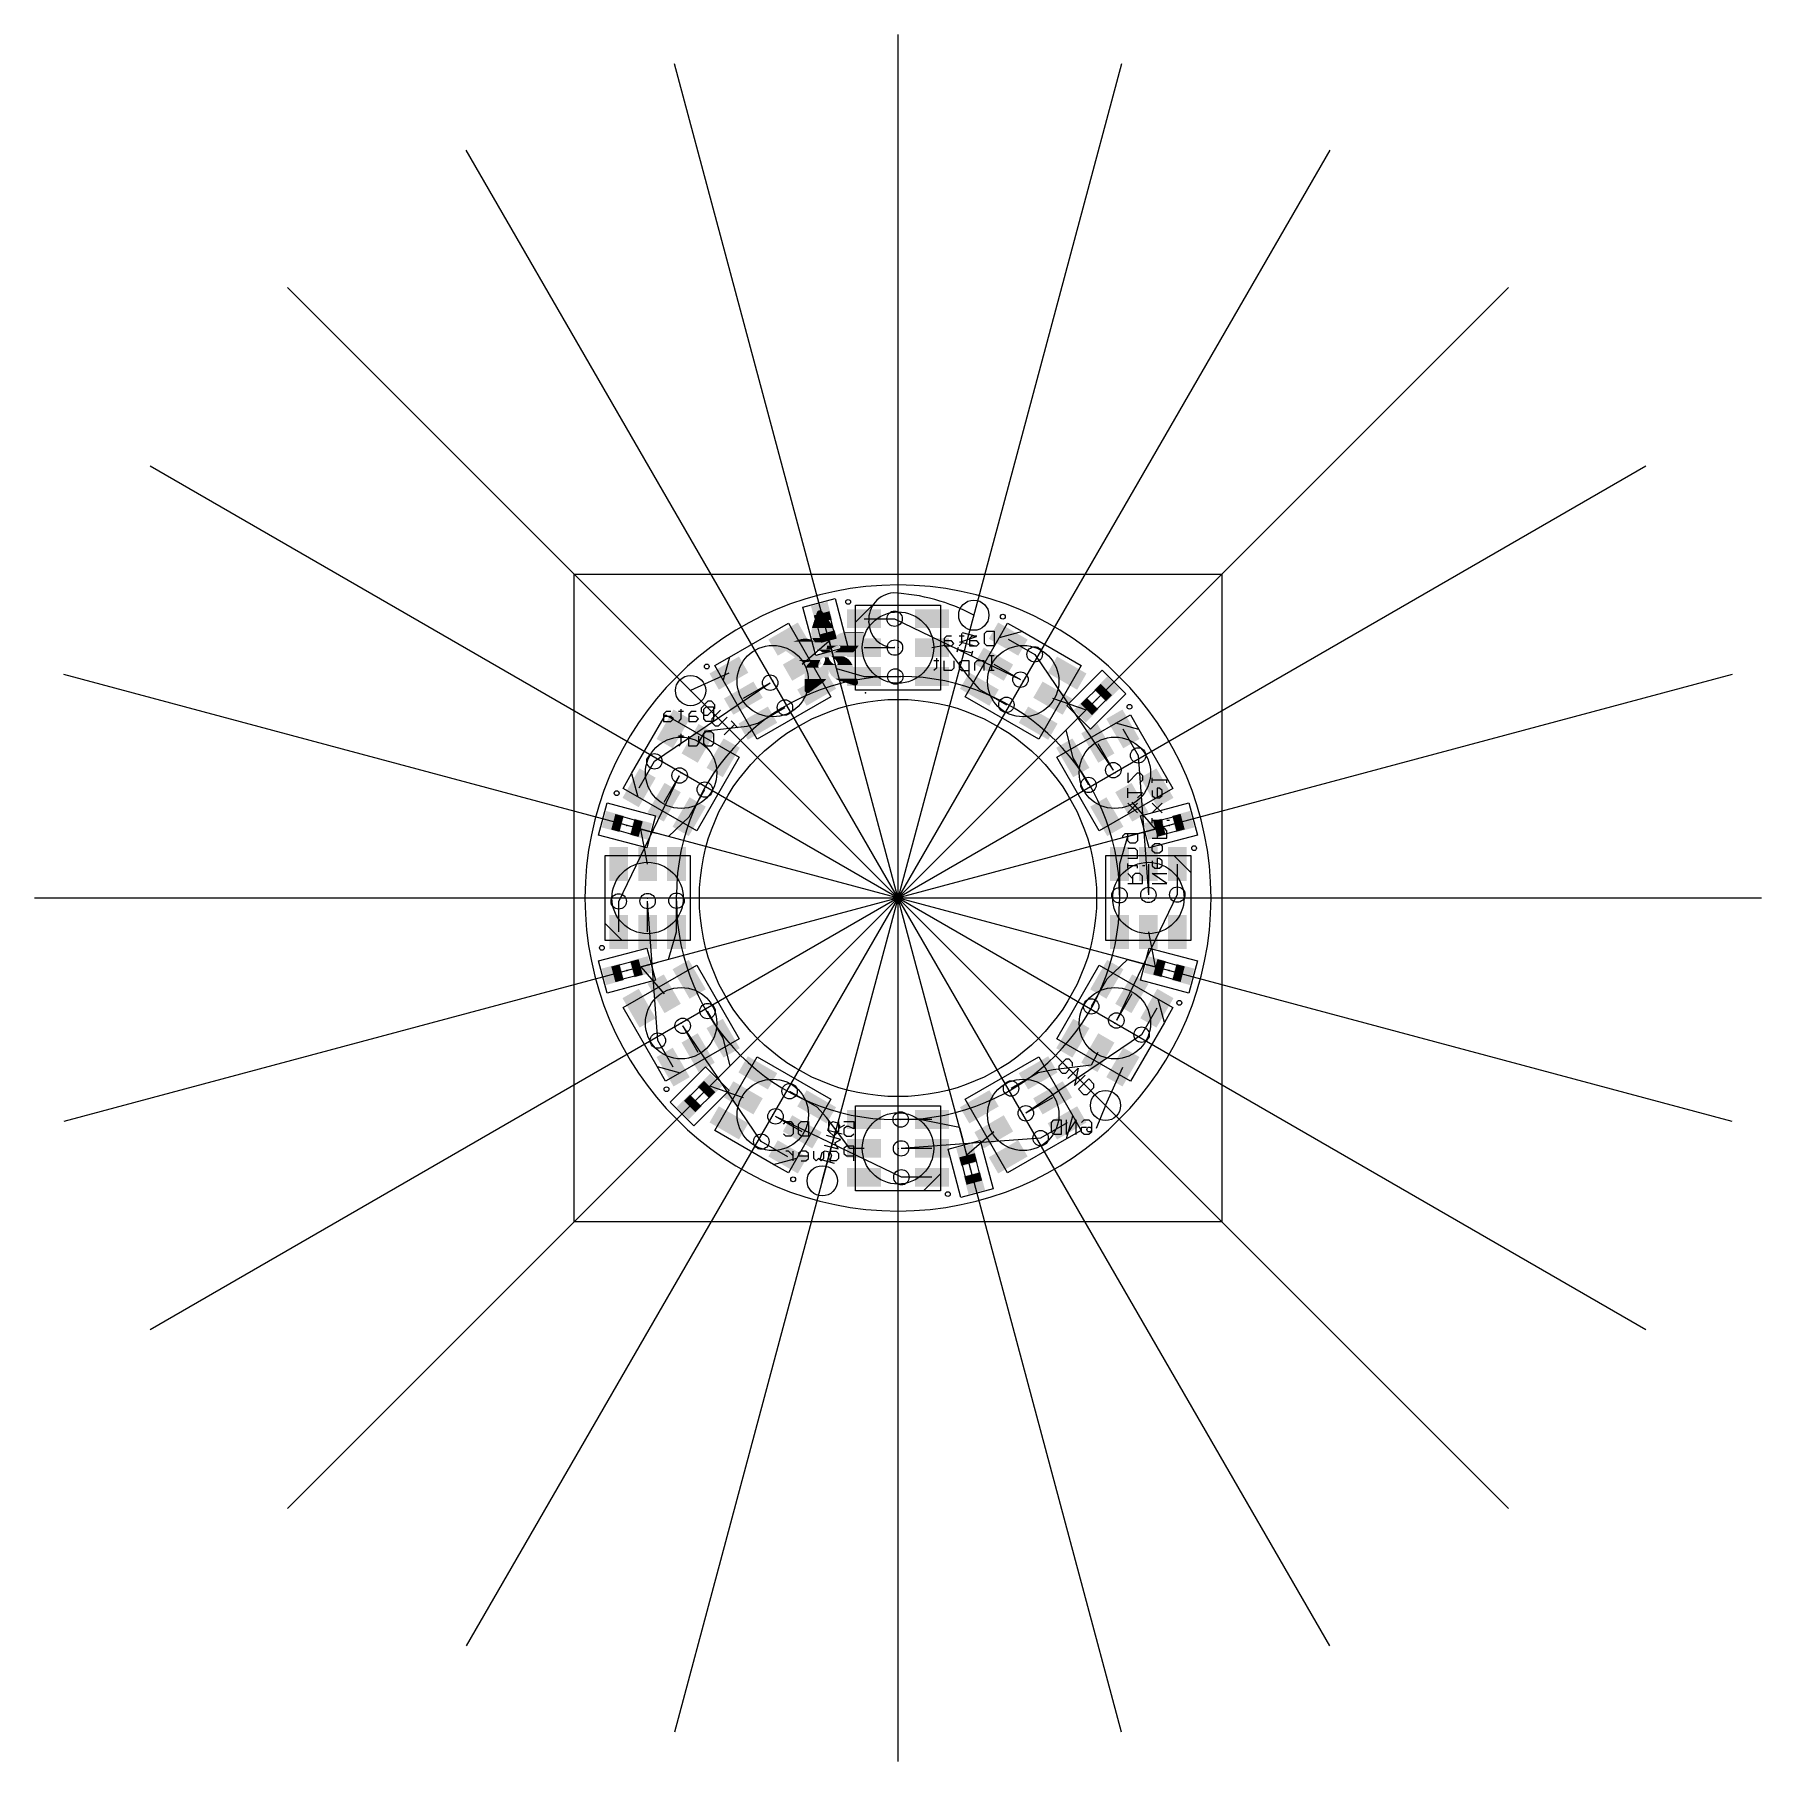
# Model space of a CAD drawing. Extents: x -51 to 51, y -51 to 51.
import ezdxf

# ---------------------------------------------------------------- set-up
doc = ezdxf.new("R2010")
doc.units = 0
for name, color, linetype in [('1', 22, 'CONTINUOUS'), ('16', 175, 'CONTINUOUS'), ('17', 82, 'CONTINUOUS'), ('18', 82, 'CONTINUOUS'), ('19', 53, 'CONTINUOUS'), ('20', 7, 'CONTINUOUS'), ('21', 253, 'CONTINUOUS'), ('22', 253, 'CONTINUOUS'), ('23', 7, 'CONTINUOUS'), ('24', 7, 'CONTINUOUS'), ('39', 22, 'CONTINUOUS'), ('49', 253, 'CONTINUOUS'), ('51', 253, 'CONTINUOUS')]:
    doc.layers.add(name, color=color, linetype=linetype)

# ---------------------------------------------------------------- blocks, each defined once
blk = doc.blocks.new('RECT')
blk.add_solid([(-0.5, -0.5), (0.5, -0.5), (-0.5, 0.5), (0.5, 0.5)])
blk = doc.blocks.new('ROUNDP')
blk.add_circle((0, 0), 0.5)
blk = doc.blocks.new('ROUNDV')
blk.add_circle((0, 0), 0.5)

msp = doc.modelspace()

# ---------------------------------------------------------------- linework, layer by layer
at = {"layer": '1'}
for p, q in [((-19.05, 19.05), (19.05, 19.05)), ((-19.05, -19.05), (-19.05, 19.05)), ((19.05, 19.05), (19.05, -19.05)), ((-2, 16.432), (-0.2007, 16.4308)), ((-5.6339, 13.7582), (-4.053, 15.1264)), ((-4.053, 15.1264), (-3.813, 14.2301)), ((-3.6157, 13.494), (-3.813, 14.2301)), ((-2, 14.732), (-0.1801, 14.731)), ((2, 14.732), (2.7363, 14.8765)), ((2.7363, 14.8765), (4.0846, 13.0736)), ((6.4839, 15.2304), (8.0416, 14.3299)), ((-9.9481, 13.2304), (-12.2034, 12.2042)), ((-3.6157, 13.494), (-2, 13.032)), ((5.6339, 13.7582), (7.2095, 12.8473)), ((-9.0981, 11.7582), (-7.5212, 12.6672)), ((-2, 13.032), (-0.1593, 13.031)), ((4.0846, 13.0736), (4.7839, 12.2859)), ((4.7839, 12.2859), (6.3777, 11.3647)), ((-8.2481, 10.2859), (-6.6533, 11.2057)), ((9.0981, 11.7582), (11.0733, 11.0733)), ((-8.8715, 10.1107), (-8.2481, 10.2859)), ((9.8783, 9.8783), (11.0733, 11.0733)), ((-11.7582, 9.0981), (-11.3306, 9.83)), ((-11.3306, 9.83), (-8.8715, 10.1107)), ((9.8783, 9.8783), (10.2859, 8.2481)), ((13.2304, 9.9481), (14.129, 8.3894)), ((10.2859, 8.2481), (11.2057, 6.6533)), ((11.7582, 9.0981), (12.6672, 7.5212)), ((-15.2304, 6.4839), (-14.3299, 8.0416)), ((-13.7582, 5.6339), (-12.8473, 7.2095)), ((-12.2859, 4.7839), (-11.3647, 6.3777)), ((13.7582, 5.6339), (15.1264, 4.053)), ((-13.494, 3.6157), (-12.2859, 4.7839)), ((-14.732, 2), (-15.1264, 4.053)), ((-15.1264, 4.053), (-14.2301, 3.813)), ((-13.494, 3.6157), (-14.2301, 3.813)), ((13.494, 3.6157), (13.032, 2)), ((13.494, 3.6157), (14.2301, 3.813)), ((14.2301, 3.813), (15.1264, 4.053)), ((13.032, 2), (13.031, 0.1593)), ((14.732, 2), (14.731, 0.1801)), ((16.432, 2), (16.4308, 0.2007)), ((-16.432, -2), (-16.4308, -0.2007)), ((-14.732, -2), (-14.731, -0.1801)), ((-13.032, -2), (-13.031, -0.1593)), ((-13.494, -3.6157), (-13.032, -2)), ((14.732, -2), (15.1264, -4.053)), ((-15.1264, -4.053), (-14.2301, -3.813)), ((-15.1264, -4.053), (-13.7582, -5.6339)), ((-13.494, -3.6157), (-14.2301, -3.813)), ((13.494, -3.6157), (12.2859, -4.7839)), ((13.494, -3.6157), (14.2301, -3.813)), ((14.2301, -3.813), (15.1264, -4.053)), ((12.2859, -4.7839), (11.3647, -6.3777)), ((13.7582, -5.6339), (12.8473, -7.2095)), ((-10.2859, -8.2481), (-11.2057, -6.6533)), ((15.2304, -6.4839), (14.3299, -8.0416)), ((-11.7582, -9.0981), (-12.6672, -7.5212)), ((-13.2304, -9.9481), (-14.129, -8.3894)), ((-9.8783, -9.8783), (-10.2859, -8.2481)), ((11.7582, -9.0981), (11.3584, -9.8258)), ((-11.0733, -11.0733), (-9.8783, -9.8783)), ((9.1384, -10.1061), (8.2481, -10.2859)), ((11.3584, -9.8258), (9.1384, -10.1061)), ((12.2071, -12.2077), (13.2304, -9.9481)), ((-9.0981, -11.7582), (-11.0733, -11.0733)), ((8.2481, -10.2859), (6.6533, -11.2057)), ((-6.3777, -11.3647), (-4.7839, -12.2859)), ((9.0981, -11.7582), (7.5212, -12.6672)), ((-5.6339, -13.7582), (-7.2095, -12.8473)), ((-4.2065, -12.9083), (-4.7839, -12.2859)), ((-2.8321, -14.7404), (-4.2065, -12.9083)), ((1.2698, -13.0316), (0.1593, -13.031)), ((2, -13.032), (1.2698, -13.0316)), ((3.6157, -13.494), (1.2698, -13.0316)), ((12.2071, -12.2077), (11.6607, -13.5636)), ((-4.4574, -16.6434), (-3.6535, -13.6561)), ((3.6157, -13.494), (3.813, -14.2301)), ((5.6339, -13.7582), (4.053, -15.1264)), ((9.9481, -13.2304), (8.3894, -14.129)), ((-6.4839, -15.2304), (-8.0416, -14.3299)), ((-2, -14.732), (-2.8321, -14.7404)), ((2, -14.732), (0.1801, -14.731)), ((4.053, -15.1264), (3.813, -14.2301)), ((2, -16.432), (0.2007, -16.4308)), ((19.05, -19.05), (-19.05, -19.05))]:
    msp.add_line(p, q, dxfattribs=at)
at = {"layer": '16'}
for p, q in [((-19.05, 19.05), (19.05, 19.05)), ((-19.05, -19.05), (-19.05, 19.05)), ((19.05, 19.05), (19.05, -19.05)), ((-1.7165, 16.2167), (-1.7165, 16.2865)), ((-0.2007, 16.4308), (7.2095, 12.8473)), ((-0.1801, 14.731), (-0.2308, 14.731)), ((8.0416, 14.3299), (12.6672, 7.5212)), ((-14.3299, 8.0416), (-7.5212, 12.6672)), ((-0.1593, 13.031), (0.1593, 13.031)), ((14.129, 8.3894), (14.731, 0.1801)), ((-16.4308, -0.2007), (-12.8473, 7.2095)), ((-13.031, -0.1593), (-13.031, 0.1593)), ((16.4308, 0.2007), (12.8473, -7.2095)), ((13.031, 0.1593), (13.031, -0.161)), ((-14.129, -8.3894), (-14.731, -0.1801)), ((-8.0416, -14.3299), (-12.6672, -7.5212)), ((14.3299, -8.0416), (7.5212, -12.6672)), ((0.2007, -16.4308), (-7.2095, -12.8473)), ((0.1593, -13.031), (-0.1593, -13.031)), ((8.3894, -14.129), (0.1801, -14.731)), ((19.05, -19.05), (-19.05, -19.05))]:
    msp.add_line(p, q, dxfattribs=at)
for centre, radius, start, end in [((-0.1705, 16.3988), 1.5501, 94.1535, 184.1535), ((-0.7635, 6.9489), 11.0064, 61.6716, 87.4965), ((-0.2308, 16.2167), 1.4857, 180, 270), ((-0.1593, 0.1593), 12.8717, 90, 180), ((0.1593, 0.1593), 12.8717, 0, 90), ((-0.1593, -0.1593), 12.8717, 180, 270), ((0.1604, -0.161), 12.8706, 270, 0)]:
    msp.add_arc(centre, radius, start, end, dxfattribs=at)
at = {"layer": '19'}
msp.add_line((-4.4569, -16.6412), (-4.4574, -16.6434), dxfattribs=at)
at = {"layer": '20'}
msp.add_circle((0, 0), 11.684, dxfattribs=at)
for start, end in [(90, 180), (0, 90), (180, 270), (270, 0)]:
    msp.add_arc((0, 0), 18.415, start, end, dxfattribs=at)
at = {"layer": '21'}
for p, q in [((-2.5, 16.232), (-2.5, 17.232)), ((-2.5, 17.232), (-1.5, 17.232)), ((-1.5, 17.232), (-2.5, 16.232)), ((-1.5, 17.232), (2.5, 17.232)), ((2.5, 17.232), (2.5, 12.232)), ((-9.915, 14.1732), (-6.4509, 16.1732)), ((-6.4509, 16.1732), (-3.9509, 11.8431)), ((-2.5, 12.232), (-2.5, 16.232)), ((3.6415, 15.0526), (4.6255, 15.3855)), ((4.6255, 15.3855), (3.7906, 15.6092)), ((3.9509, 11.8431), (5.9509, 15.3072)), ((5.9509, 15.3072), (6.4509, 16.1732)), ((7.317, 15.6732), (5.9509, 15.3072)), ((6.4509, 16.1732), (7.317, 15.6732)), ((7.317, 15.6732), (10.7811, 13.6732)), ((3.4881, 14.4803), (3.5627, 14.7586)), ((4.3603, 14.3958), (3.5254, 14.6195)), ((4.4764, 14.8289), (3.6415, 15.0526)), ((4.323, 14.2566), (4.3976, 14.5349)), ((-10.7811, 13.6732), (-9.915, 14.1732)), ((-10.2811, 12.8072), (-10.7811, 13.6732)), ((-9.915, 14.1732), (-10.2811, 12.8072)), ((10.7811, 13.6732), (8.2811, 9.3431)), ((-8.2811, 9.3431), (-10.2811, 12.8072)), ((2.5, 12.232), (-2.5, 12.232)), ((-11.1824, 11.5745), (-11.5898, 11.167)), ((-10.9786, 11.5745), (-11.1824, 11.5745)), ((-10.7749, 11.3708), (-10.9786, 11.5745)), ((-10.7749, 11.167), (-10.7749, 11.3708)), ((-3.9509, 11.8431), (-8.2811, 9.3431)), ((8.2811, 9.3431), (3.9509, 11.8431)), ((-15.6732, 7.317), (-13.6732, 10.7811)), ((-13.6732, 10.7811), (-9.3431, 8.2811)), ((-11.5898, 11.167), (-11.5898, 10.9633)), ((-11.5898, 10.9633), (-11.3861, 10.7596)), ((-11.3861, 10.7596), (-11.1824, 10.7596)), ((-11.1824, 10.7596), (-10.7749, 11.167)), ((-10.4521, 11.0479), (-10.9614, 10.5386)), ((-10.9614, 10.5386), (-10.9614, 10.3349)), ((-10.9614, 10.3349), (-10.7577, 10.1311)), ((-10.5539, 10.1311), (-10.0446, 10.6405)), ((-10.2311, 9.6046), (-9.6199, 10.2157)), ((-9.8236, 10.4195), (-9.4162, 10.012)), ((9.3431, 8.2811), (12.8072, 10.2811)), ((12.8072, 10.2811), (13.6732, 10.7811)), ((14.1732, 9.915), (12.8072, 10.2811)), ((13.6732, 10.7811), (14.1732, 9.915)), ((-10.7577, 10.1311), (-10.5539, 10.1311)), ((14.1732, 9.915), (16.1732, 6.4509)), ((-9.3431, 8.2811), (-11.8431, 3.9509)), ((11.8431, 3.9509), (9.3431, 8.2811)), ((-16.1732, 6.4509), (-15.6732, 7.317)), ((-15.6732, 7.317), (-15.3072, 5.9509)), ((-15.3072, 5.9509), (-16.1732, 6.4509)), ((16.1732, 6.4509), (11.8431, 3.9509)), ((-11.8431, 3.9509), (-15.3072, 5.9509)), ((-17.232, -1.5), (-17.232, 2.5)), ((-17.232, 2.5), (-12.232, 2.5)), ((-12.232, 2.5), (-12.232, -2.5)), ((12.232, -2.5), (12.232, 2.5)), ((12.232, 2.5), (16.232, 2.5)), ((16.232, 2.5), (17.232, 2.5)), ((17.232, 1.5), (16.232, 2.5)), ((17.232, 2.5), (17.232, 1.5)), ((17.232, 1.5), (17.232, -2.5)), ((-17.232, -2.5), (-17.232, -1.5)), ((-17.232, -1.5), (-16.232, -2.5)), ((-16.232, -2.5), (-17.232, -2.5)), ((-12.232, -2.5), (-16.232, -2.5)), ((17.232, -2.5), (12.232, -2.5)), ((-16.1732, -6.4509), (-11.8431, -3.9509)), ((-11.8431, -3.9509), (-9.3431, -8.2811)), ((9.3431, -8.2811), (11.8431, -3.9509)), ((11.8431, -3.9509), (15.3072, -5.9509)), ((15.3072, -5.9509), (16.1732, -6.4509)), ((15.6732, -7.317), (15.3072, -5.9509)), ((-14.1732, -9.915), (-16.1732, -6.4509)), ((16.1732, -6.4509), (15.6732, -7.317)), ((15.6732, -7.317), (13.6732, -10.7811)), ((-9.3431, -8.2811), (-12.8072, -10.2811)), ((13.6732, -10.7811), (9.3431, -8.2811)), ((-13.6732, -10.7811), (-14.1732, -9.915)), ((-14.1732, -9.915), (-12.8072, -10.2811)), ((-10.7811, -13.6732), (-8.2811, -9.3431)), ((-8.2811, -9.3431), (-3.9509, -11.8431)), ((3.9509, -11.8431), (8.2811, -9.3431)), ((8.2811, -9.3431), (10.2811, -12.8072)), ((9.8668, -9.4879), (9.4593, -9.8953)), ((9.4593, -9.8953), (9.4593, -10.0991)), ((9.4593, -10.0991), (9.663, -10.3028)), ((10.0705, -9.4879), (9.8668, -9.4879)), ((10.0705, -10.0991), (9.8668, -9.8953)), ((9.8668, -10.3028), (10.0705, -10.0991)), ((9.9859, -10.6256), (10.5971, -10.0145)), ((10.2742, -9.6916), (10.0705, -9.4879)), ((10.2742, -9.8953), (10.2742, -9.6916)), ((10.5971, -10.0145), (10.3933, -11.0331)), ((-12.8072, -10.2811), (-13.6732, -10.7811)), ((9.663, -10.3028), (9.8668, -10.3028)), ((10.3933, -11.0331), (11.0045, -10.4219)), ((11.2255, -10.6429), (10.6143, -11.2541)), ((11.1236, -11.5597), (11.5311, -11.1522)), ((11.5311, -10.9485), (11.2255, -10.6429)), ((11.5311, -11.1522), (11.5311, -10.9485)), ((-3.9509, -11.8431), (-5.9509, -15.3072)), ((6.4509, -16.1732), (3.9509, -11.8431)), ((10.6143, -11.2541), (10.9199, -11.5597)), ((10.9199, -11.5597), (11.1236, -11.5597)), ((-4.0069, -13.2597), (-3.8305, -13.1578)), ((-3.8305, -13.1578), (-3.5522, -13.2324)), ((-2.5, -12.232), (2.5, -12.232)), ((-2.5, -17.232), (-2.5, -12.232)), ((2.5, -12.232), (2.5, -16.232)), ((9.915, -14.1732), (10.2811, -12.8072)), ((10.2811, -12.8072), (10.7811, -13.6732)), ((-7.317, -15.6732), (-10.7811, -13.6732)), ((-3.3648, -14.2027), (-4.1997, -13.979)), ((-4.1188, -13.6771), (-4.0069, -13.2597)), ((-3.2839, -13.9008), (-4.1188, -13.6771)), ((-3.7176, -14.4064), (-3.3648, -14.2027)), ((-3.4503, -13.4088), (-3.5622, -13.8262)), ((-3.5522, -13.2324), (-3.4503, -13.4088)), ((-3.4876, -13.5479), (-3.1348, -13.3442)), ((9.915, -14.1732), (6.4509, -16.1732)), ((10.7811, -13.6732), (9.915, -14.1732)), ((-4.5788, -15.394), (-4.467, -14.9766)), ((-4.467, -14.9766), (-4.2905, -14.8747)), ((-4.3488, -14.5356), (-3.5139, -14.7593)), ((-4.2905, -14.8747), (-4.0122, -14.9493)), ((-3.9104, -15.1257), (-4.0222, -15.5431)), ((-4.0122, -14.9493), (-3.9104, -15.1257)), ((-3.5139, -14.7593), (-3.7176, -14.4064)), ((-7.317, -15.6732), (-5.9509, -15.3072)), ((-6.4509, -16.1732), (-7.317, -15.6732)), ((-5.9509, -15.3072), (-6.4509, -16.1732)), ((-3.7439, -15.6177), (-4.5788, -15.394)), ((1.5, -17.232), (2.5, -16.232)), ((2.5, -16.232), (2.5, -17.232)), ((1.5, -17.232), (-2.5, -17.232)), ((2.5, -17.232), (1.5, -17.232))]:
    msp.add_line(p, q, dxfattribs=at)
for centre, radius in [((-2.934, 17.42), 0.1414), ((0, 14.732), 2.1), ((6.1691, 16.553), 0.1414), ((-7.366, 12.7582), 2.1), ((7.366, 12.7582), 2.1), ((-11.2509, 13.619), 0.1414), ((13.619, 11.2509), 0.1414), ((-12.7582, 7.366), 2.1), ((12.7582, 7.366), 2.1), ((-16.553, 6.1691), 0.1414), ((17.42, 2.934), 0.1414), ((-14.732, 0), 2.1), ((14.732, 0), 2.1), ((-17.42, -2.934), 0.1414), ((-12.7582, -7.366), 2.1), ((12.7582, -7.366), 2.1), ((16.553, -6.1691), 0.1414), ((-13.619, -11.2509), 0.1414), ((-7.366, -12.7582), 2.1), ((7.366, -12.7582), 2.1), ((0, -14.732), 2.1), ((11.2509, -13.619), 0.1414), ((-6.1691, -16.553), 0.1414), ((2.934, -17.42), 0.1414)]:
    msp.add_circle(centre, radius, dxfattribs=at)
at = {"layer": '22'}
for p, q in [((2.8621, 15.4098), (2.718, 15.2658)), ((2.718, 15.2658), (2.718, 14.8336)), ((3.1502, 15.4098), (2.8621, 15.4098)), ((3.8867, 15.4098), (3.5986, 15.4098)), ((3.7427, 15.5539), (3.7427, 14.9777)), ((4.3433, 15.4098), (4.1992, 15.2658)), ((4.1992, 15.2658), (4.1992, 14.8336)), ((4.6314, 15.4098), (4.3433, 15.4098)), ((5.088, 15.5539), (5.232, 15.6979)), ((5.088, 14.9777), (5.088, 15.5539)), ((5.232, 15.6979), (5.6642, 15.6979)), ((5.6642, 15.6979), (5.6642, 14.8336)), ((3.1502, 15.1217), (2.718, 15.1217)), ((2.718, 14.8336), (3.1502, 14.8336)), ((3.2942, 14.9777), (3.1502, 15.1217)), ((3.1502, 14.8336), (3.2942, 14.9777)), ((3.7427, 14.9777), (3.5986, 14.8336)), ((4.6314, 15.1217), (4.1992, 15.1217)), ((4.1992, 14.8336), (4.6314, 14.8336)), ((4.7755, 14.9777), (4.6314, 15.1217)), ((4.6314, 14.8336), (4.7755, 14.9777)), ((5.232, 14.8336), (5.088, 14.9777)), ((5.6642, 14.8336), (5.232, 14.8336)), ((5.6642, 14.2501), (5.3761, 14.2501)), ((5.5201, 13.3858), (5.5201, 14.2501)), ((2.4055, 13.962), (2.1174, 13.962)), ((2.2614, 13.5299), (2.1174, 13.3858)), ((2.2614, 14.1061), (2.2614, 13.5299)), ((2.718, 13.3858), (2.718, 13.962)), ((3.1502, 13.3858), (2.718, 13.3858)), ((3.2942, 13.5299), (3.1502, 13.3858)), ((3.2942, 13.962), (3.2942, 13.5299)), ((3.7508, 13.962), (3.6067, 13.818)), ((3.6067, 13.818), (3.6067, 13.5299)), ((3.6067, 13.5299), (3.7508, 13.3858)), ((4.183, 13.962), (3.7508, 13.962)), ((3.7508, 13.3858), (4.183, 13.3858)), ((4.183, 13.0977), (4.183, 13.962)), ((4.6395, 13.962), (4.4955, 13.818)), ((4.4955, 13.818), (4.4955, 13.3858)), ((5.0717, 13.962), (4.6395, 13.962)), ((5.0717, 13.3858), (5.0717, 13.962)), ((5.6642, 13.3858), (5.3761, 13.3858)), ((-11.422, 11.1089), (-11.278, 11.2529)), ((-11.278, 11.2529), (-10.8458, 11.2529)), ((-10.8458, 11.2529), (-10.8458, 10.3886)), ((-13.6479, 10.9648), (-13.792, 10.8208)), ((-13.792, 10.8208), (-13.792, 10.3886)), ((-13.3598, 10.6767), (-13.792, 10.6767)), ((-13.792, 10.3886), (-13.3598, 10.3886)), ((-13.3598, 10.9648), (-13.6479, 10.9648)), ((-13.2158, 10.5327), (-13.3598, 10.6767)), ((-13.3598, 10.3886), (-13.2158, 10.5327)), ((-12.6233, 10.9648), (-12.9114, 10.9648)), ((-12.7673, 10.5327), (-12.9114, 10.3886)), ((-12.7673, 11.1089), (-12.7673, 10.5327)), ((-12.1667, 10.9648), (-12.3108, 10.8208)), ((-12.3108, 10.8208), (-12.3108, 10.3886)), ((-11.8786, 10.6767), (-12.3108, 10.6767)), ((-12.3108, 10.3886), (-11.8786, 10.3886)), ((-11.8786, 10.9648), (-12.1667, 10.9648)), ((-11.7345, 10.5327), (-11.8786, 10.6767)), ((-11.8786, 10.3886), (-11.7345, 10.5327)), ((-11.422, 10.5327), (-11.422, 11.1089)), ((-11.278, 10.3886), (-11.422, 10.5327)), ((-10.8458, 10.3886), (-11.278, 10.3886)), ((-12.6233, 9.517), (-12.9114, 9.517)), ((-12.7673, 9.6611), (-12.7673, 9.0849)), ((-12.3108, 8.9408), (-12.3108, 9.517)), ((-11.7345, 9.517), (-11.7345, 9.0849)), ((-11.422, 9.6611), (-11.278, 9.8051)), ((-11.422, 9.0849), (-11.422, 9.6611)), ((-11.278, 9.8051), (-10.9899, 9.8051)), ((-10.9899, 9.8051), (-10.8458, 9.6611)), ((-10.8458, 9.6611), (-10.8458, 9.0849)), ((-12.7673, 9.0849), (-12.9114, 8.9408)), ((-11.8786, 8.9408), (-12.3108, 8.9408)), ((-11.7345, 9.0849), (-11.8786, 8.9408)), ((-11.278, 8.9408), (-11.422, 9.0849)), ((-10.9899, 8.9408), (-11.278, 8.9408)), ((-10.8458, 9.0849), (-10.9899, 8.9408)), ((13.5128, 7.3583), (13.5128, 6.782)), ((13.5128, 6.782), (14.089, 7.3583)), ((14.089, 7.3583), (14.2331, 7.3583)), ((14.2331, 7.3583), (14.3771, 7.2142)), ((14.3771, 7.2142), (14.3771, 6.9261)), ((13.5128, 5.8933), (13.5128, 6.4695)), ((14.3771, 6.1814), (13.5128, 6.1814)), ((14.089, 5.8933), (14.3771, 6.1814)), ((14.3771, 6.9261), (14.2331, 6.782)), ((14.9606, 6.782), (14.9606, 7.0701)), ((15.8249, 6.9261), (14.9606, 6.9261)), ((14.9606, 6.3255), (14.9606, 6.0374)), ((15.3928, 6.4695), (15.2487, 6.4695)), ((15.2487, 6.4695), (15.2487, 5.8933)), ((15.5368, 6.3255), (15.3928, 6.4695)), ((15.5368, 6.0374), (15.5368, 6.3255)), ((15.8249, 6.782), (15.8249, 6.9261)), ((14.089, 5.0046), (13.5128, 5.5808)), ((13.5128, 5.0046), (14.089, 5.5808)), ((14.9606, 6.0374), (15.1047, 5.8933)), ((15.5368, 5.0046), (14.9606, 5.5808)), ((14.9606, 5.0046), (15.5368, 5.5808)), ((15.1047, 5.8933), (15.3928, 5.8933)), ((15.3928, 5.8933), (15.5368, 6.0374)), ((14.9606, 4.4121), (14.9606, 4.7002)), ((15.5368, 4.5561), (14.9606, 4.5561)), ((15.3928, 4.0995), (15.2487, 3.9555)), ((15.6809, 4.0995), (15.3928, 4.0995)), ((15.5368, 4.4121), (15.5368, 4.5561)), ((15.8249, 3.9555), (15.6809, 4.0995)), ((15.969, 4.5561), (15.8249, 4.5561)), ((13.2247, 3.6592), (13.3687, 3.8033)), ((13.2247, 3.5152), (13.2247, 3.6592)), ((13.3687, 3.8033), (14.089, 3.8033)), ((13.5128, 3.3711), (13.5128, 3.8033)), ((13.6569, 3.2271), (13.5128, 3.3711)), ((13.945, 3.2271), (13.6569, 3.2271)), ((14.089, 3.3711), (13.945, 3.2271)), ((14.089, 3.8033), (14.089, 3.3711)), ((14.9606, 3.5233), (15.8249, 3.5233)), ((14.9606, 3.0668), (15.1047, 3.2108)), ((14.9606, 2.7786), (14.9606, 3.0668)), ((15.1047, 3.2108), (15.3928, 3.2108)), ((15.2487, 3.9555), (15.2487, 3.5233)), ((15.3928, 3.2108), (15.5368, 3.0668)), ((15.5368, 3.0668), (15.5368, 2.7786)), ((15.8249, 3.5233), (15.8249, 3.9555)), ((13.945, 2.9146), (13.5128, 2.9146)), ((13.5128, 2.3383), (14.089, 2.3383)), ((13.5128, 1.7458), (13.5128, 2.034)), ((14.089, 2.7705), (13.945, 2.9146)), ((14.089, 2.3383), (14.089, 2.7705)), ((15.1047, 2.6346), (14.9606, 2.7786)), ((14.9606, 2.178), (14.9606, 1.8899)), ((15.3928, 2.6346), (15.1047, 2.6346)), ((15.3928, 2.3221), (15.2487, 2.3221)), ((15.2487, 2.3221), (15.2487, 1.7458)), ((15.5368, 2.7786), (15.3928, 2.6346)), ((15.5368, 2.178), (15.3928, 2.3221)), ((15.5368, 1.8899), (15.5368, 2.178)), ((14.089, 1.8899), (13.5128, 1.8899)), ((13.8009, 1.1452), (13.5128, 1.4333)), ((13.945, 1.4333), (13.8009, 1.2893)), ((13.8009, 1.2893), (13.8009, 0.8571)), ((14.2331, 1.4333), (13.945, 1.4333)), ((14.089, 1.7458), (14.089, 1.8899)), ((14.3771, 1.2893), (14.2331, 1.4333)), ((14.5212, 1.8899), (14.3771, 1.8899)), ((14.3771, 0.8571), (14.3771, 1.2893)), ((14.9606, 1.8899), (15.1047, 1.7458)), ((15.8249, 0.8571), (14.9606, 1.4333)), ((14.9606, 1.4333), (15.8249, 1.4333)), ((15.1047, 1.7458), (15.3928, 1.7458)), ((15.3928, 1.7458), (15.5368, 1.8899)), ((13.5128, 0.8571), (14.3771, 0.8571)), ((14.9606, 0.8571), (15.8249, 0.8571)), ((-6.7343, -13.2981), (-6.5902, -13.154)), ((-6.5902, -13.154), (-6.3021, -13.154)), ((-6.3021, -13.154), (-6.158, -13.2981)), ((-5.8455, -13.2981), (-5.7015, -13.154)), ((-5.7015, -13.154), (-5.2693, -13.154)), ((-5.2693, -13.154), (-5.2693, -14.0184)), ((-4.068, -13.7303), (-4.068, -13.154)), ((-3.4918, -13.154), (-3.4918, -13.7303)), ((-3.1793, -13.154), (-2.6031, -13.154)), ((-2.6031, -13.154), (-2.6031, -13.5862)), ((9.0255, -13.1989), (9.1696, -13.0549)), ((9.0255, -13.7751), (9.0255, -13.1989)), ((9.1696, -13.0549), (9.6017, -13.0549)), ((9.6017, -13.0549), (9.6017, -13.9192)), ((10.4905, -13.0549), (9.9142, -13.9192)), ((9.9142, -13.9192), (9.9142, -13.0549)), ((10.4905, -13.9192), (10.4905, -13.0549)), ((10.803, -13.1989), (10.947, -13.0549)), ((10.947, -13.0549), (11.2351, -13.0549)), ((11.2351, -13.0549), (11.3792, -13.1989)), ((11.3792, -13.1989), (11.3792, -13.7751)), ((-6.5902, -14.0184), (-6.7343, -13.8743)), ((-6.3021, -14.0184), (-6.5902, -14.0184)), ((-6.158, -13.8743), (-6.3021, -14.0184)), ((-6.158, -13.2981), (-6.158, -13.8743)), ((-5.8455, -13.8743), (-5.8455, -13.2981)), ((-5.7015, -14.0184), (-5.8455, -13.8743)), ((-5.2693, -14.0184), (-5.7015, -14.0184)), ((-3.7799, -14.0184), (-4.068, -13.7303)), ((-3.4918, -13.7303), (-3.7799, -14.0184)), ((-3.0352, -13.4422), (-3.1793, -13.5862)), ((-3.1793, -13.5862), (-3.1793, -13.8743)), ((-3.1793, -13.8743), (-3.0352, -14.0184)), ((-2.8912, -13.4422), (-3.0352, -13.4422)), ((-3.0352, -14.0184), (-2.7471, -14.0184)), ((-2.6031, -13.5862), (-2.8912, -13.4422)), ((-2.7471, -14.0184), (-2.6031, -13.8743)), ((9.1696, -13.9192), (9.0255, -13.7751)), ((9.6017, -13.9192), (9.1696, -13.9192)), ((10.803, -13.7751), (10.803, -13.487)), ((10.803, -13.487), (11.0911, -13.487)), ((10.947, -13.9192), (10.803, -13.7751)), ((11.2351, -13.9192), (10.947, -13.9192)), ((11.3792, -13.7751), (11.2351, -13.9192)), ((-6.4461, -14.89), (-6.5902, -14.89)), ((-6.158, -15.1781), (-6.4461, -14.89)), ((-6.158, -15.4662), (-6.158, -14.89)), ((-5.7015, -14.89), (-5.8455, -15.034)), ((-5.8455, -15.034), (-5.8455, -15.1781)), ((-5.8455, -15.1781), (-5.2693, -15.1781)), ((-5.4133, -14.89), (-5.7015, -14.89)), ((-5.2693, -15.034), (-5.4133, -14.89)), ((-5.2693, -15.3221), (-5.2693, -15.034)), ((-4.9568, -15.3221), (-4.9568, -14.89)), ((-4.3806, -14.89), (-4.3806, -15.3221)), ((-4.068, -15.034), (-3.924, -14.89)), ((-4.068, -15.3221), (-4.068, -15.034)), ((-3.924, -14.89), (-3.6359, -14.89)), ((-3.6359, -14.89), (-3.4918, -15.034)), ((-3.4918, -15.034), (-3.4918, -15.3221)), ((-3.0352, -14.6018), (-3.1793, -14.7459)), ((-3.1793, -14.7459), (-3.1793, -15.034)), ((-3.1793, -15.034), (-3.0352, -15.1781)), ((-2.6031, -14.6018), (-3.0352, -14.6018)), ((-3.0352, -15.1781), (-2.6031, -15.1781)), ((-2.6031, -15.4662), (-2.6031, -14.6018)), ((-5.7015, -15.4662), (-5.4133, -15.4662)), ((-5.4133, -15.4662), (-5.2693, -15.3221)), ((-4.8127, -15.4662), (-4.9568, -15.3221)), ((-4.6687, -15.3221), (-4.8127, -15.4662)), ((-4.5246, -15.4662), (-4.6687, -15.3221)), ((-4.3806, -15.3221), (-4.5246, -15.4662)), ((-3.924, -15.4662), (-4.068, -15.3221)), ((-3.6359, -15.4662), (-3.924, -15.4662)), ((-3.4918, -15.3221), (-3.6359, -15.4662))]:
    msp.add_line(p, q, dxfattribs=at)
at = {"layer": '23'}
for p in [(4.4593, 16.6372), (-4.273, 15.9474), (0, 14.732), (-12.2034, 12.2042), (-7.366, 12.7582), (7.366, 12.7582), (11.6743, 11.6743), (-12.7582, 7.366), (12.7582, 7.366), (-15.9474, 4.273), (15.9474, 4.273), (-14.732, 0), (0, 0), (0, 0), (14.732, 0), (-15.9474, -4.273), (15.9474, -4.273), (-12.7582, -7.366), (12.7582, -7.366), (-11.6743, -11.6743), (-7.366, -12.7582), (7.366, -12.7582), (12.2071, -12.2077), (0, -14.732), (4.273, -15.9474), (-4.4569, -16.6412)]:
    msp.add_point(p, dxfattribs=at)
at = {"layer": '24'}
msp.add_point((-1.905, 12.065), dxfattribs=at)
at = {"layer": '39'}
for p, q in [((-5.6038, 17.1158), (-3.7048, 17.6246)), ((-3.7048, 17.6246), (-2.9423, 14.779)), ((-4.8413, 14.2702), (-5.6038, 17.1158)), ((-2.9423, 14.779), (-4.8413, 14.2702)), ((9.9377, 11.3279), (12.0208, 13.411)), ((12.0208, 13.411), (13.411, 12.0208)), ((11.3279, 9.9377), (9.9377, 11.3279)), ((13.411, 12.0208), (11.3279, 9.9377)), ((-17.6246, 3.7048), (-17.1158, 5.6038)), ((-17.1158, 5.6038), (-14.2702, 4.8413)), ((14.2702, 4.8413), (17.1158, 5.6038)), ((17.1158, 5.6038), (17.6246, 3.7048)), ((-14.2702, 4.8413), (-14.779, 2.9423)), ((14.779, 2.9423), (14.2702, 4.8413)), ((-14.779, 2.9423), (-17.6246, 3.7048)), ((17.6246, 3.7048), (14.779, 2.9423)), ((-17.6246, -3.7048), (-14.779, -2.9423)), ((-14.779, -2.9423), (-14.2702, -4.8413)), ((14.2702, -4.8413), (14.779, -2.9423)), ((14.779, -2.9423), (17.6246, -3.7048)), ((-17.1158, -5.6038), (-17.6246, -3.7048)), ((17.6246, -3.7048), (17.1158, -5.6038)), ((-14.2702, -4.8413), (-17.1158, -5.6038)), ((17.1158, -5.6038), (14.2702, -4.8413)), ((-13.411, -12.0208), (-11.3279, -9.9377)), ((-11.3279, -9.9377), (-9.9377, -11.3279)), ((-12.0208, -13.411), (-13.411, -12.0208)), ((-9.9377, -11.3279), (-12.0208, -13.411)), ((2.9423, -14.779), (4.8413, -14.2702)), ((3.7048, -17.6246), (2.9423, -14.779)), ((4.8413, -14.2702), (5.6038, -17.1158)), ((5.6038, -17.1158), (3.7048, -17.6246))]:
    msp.add_line(p, q, dxfattribs=at)
at = {"layer": '49'}
for p, q in [((0, -50.8), (0, 50.8)), ((13.148, -49.069), (-13.148, 49.069)), ((13.148, 49.069), (-13.148, -49.069)), ((25.4, -43.9941), (-25.4, 43.9941)), ((25.4, 43.9941), (-25.4, -43.9941)), ((35.921, -35.921), (-35.921, 35.921)), ((35.921, 35.921), (-35.921, -35.921)), ((43.9941, -25.4), (-43.9941, 25.4)), ((43.9941, 25.4), (-43.9941, -25.4)), ((49.069, -13.148), (-49.069, 13.148)), ((49.069, 13.148), (-49.069, -13.148)), ((50.8, 0), (-50.8, 0))]:
    msp.add_line(p, q, dxfattribs=at)
at = {"layer": '51'}
for p, q in [((-3.7762, 15.712), (-3.9605, 16.3997)), ((-4.5982, 15.4917), (-4.7825, 16.1794)), ((11.1171, 11.7281), (11.6206, 12.2315)), ((11.7189, 11.1263), (12.2224, 11.6298)), ((-15.4951, 4.5856), (-16.1828, 4.7699)), ((15.4917, 4.5982), (16.1794, 4.7825)), ((-15.7153, 3.7636), (-16.4031, 3.9479)), ((15.712, 3.7762), (16.3997, 3.9605)), ((-15.712, -3.7762), (-16.3997, -3.9605)), ((15.7153, -3.7636), (16.4031, -3.9479)), ((-15.4917, -4.5982), (-16.1794, -4.7825)), ((15.4951, -4.5856), (16.1828, -4.7699)), ((-11.7189, -11.1263), (-12.2224, -11.6298)), ((-11.1171, -11.7281), (-11.6206, -12.2315)), ((3.7762, -15.712), (3.9605, -16.3997)), ((4.5982, -15.4917), (4.7825, -16.1794))]:
    msp.add_line(p, q, dxfattribs=at)

# ---------------------------------------------------------------- block references
at = {"layer": '1', "xscale": 1.1}
for p, rotation in [((-4.493, 16.7684), 105), ((-4.053, 15.1264), 105), ((12.2754, 12.2754), 45), ((11.0733, 11.0733), 45), ((-16.7684, 4.493), 165), ((16.7684, 4.493), 15), ((-15.1264, 4.053), 165), ((15.1264, 4.053), 15), ((-16.7684, -4.493), 195), ((-15.1264, -4.053), 195), ((15.1264, -4.053), 345), ((16.7684, -4.493), 345), ((-11.0733, -11.0733), 225), ((-12.2754, -12.2754), 225), ((4.053, -15.1264), 285), ((4.493, -16.7684), 285)]:
    msp.add_blockref('RECT', p, dxfattribs=dict(at, rotation=rotation))
at = {"layer": '1', "xscale": 2, "yscale": 1.1}
for p, rotation in [((-2, 16.432), 180), ((2, 16.432), 180), ((-6.4839, 15.2304), 210), ((-2, 14.732), 180), ((2, 14.732), 180), ((6.4839, 15.2304), 150), ((-5.6339, 13.7582), 210), ((5.6339, 13.7582), 150), ((-9.9481, 13.2304), 210), ((-4.7839, 12.2859), 210), ((-2, 13.032), 180), ((2, 13.032), 180), ((4.7839, 12.2859), 150), ((9.9481, 13.2304), 150), ((-9.0981, 11.7582), 210), ((9.0981, 11.7582), 150), ((-8.2481, 10.2859), 210), ((8.2481, 10.2859), 150), ((-13.2304, 9.9481), 240), ((-11.7582, 9.0981), 240), ((11.7582, 9.0981), 120), ((13.2304, 9.9481), 120), ((-10.2859, 8.2481), 240), ((10.2859, 8.2481), 120), ((-15.2304, 6.4839), 240), ((15.2304, 6.4839), 120), ((-13.7582, 5.6339), 240), ((13.7582, 5.6339), 120), ((-12.2859, 4.7839), 240), ((12.2859, 4.7839), 120), ((-16.432, 2), 270), ((-14.732, 2), 270), ((-13.032, 2), 270), ((13.032, 2), 90), ((14.732, 2), 90), ((16.432, 2), 90), ((-16.432, -2), 270), ((-14.732, -2), 270), ((-13.032, -2), 270), ((13.032, -2), 90), ((14.732, -2), 90), ((16.432, -2), 90), ((-12.2859, -4.7839), 300), ((12.2859, -4.7839), 60), ((-13.7582, -5.6339), 300), ((13.7582, -5.6339), 60), ((-15.2304, -6.4839), 300), ((15.2304, -6.4839), 60), ((-10.2859, -8.2481), 300), ((10.2859, -8.2481), 60), ((-11.7582, -9.0981), 300), ((11.7582, -9.0981), 60), ((-13.2304, -9.9481), 300), ((13.2304, -9.9481), 60), ((-8.2481, -10.2859), 330), ((8.2481, -10.2859), 30), ((-9.0981, -11.7582), 330), ((9.0981, -11.7582), 30), ((-4.7839, -12.2859), 330), ((4.7839, -12.2859), 30), ((-9.9481, -13.2304), 330), ((-5.6339, -13.7582), 330), ((5.6339, -13.7582), 30), ((9.9481, -13.2304), 30), ((-6.4839, -15.2304), 330), ((6.4839, -15.2304), 30)]:
    msp.add_blockref('RECT', p, dxfattribs=dict(at, rotation=rotation))
for p in [(-2, -13.032), (2, -13.032), (-2, -14.732), (2, -14.732), (-2, -16.432), (2, -16.432)]:
    msp.add_blockref('RECT', p, dxfattribs=at)
at = {"layer": '17', "xscale": 1.778, "yscale": 1.778}
for p in [(4.4593, 16.6372), (4.4593, 16.6372), (-12.2034, 12.2042), (-12.2034, 12.2042), (12.2071, -12.2077), (12.2071, -12.2077), (-4.4569, -16.6412), (-4.4569, -16.6412)]:
    msp.add_blockref('ROUNDP', p, dxfattribs=at)
at = {"layer": '18', "xscale": 0.9064, "yscale": 0.9064}
for p in [(-0.2007, 16.4308), (-0.2007, 16.4308), (-0.1801, 14.731), (-0.1801, 14.731), (8.0416, 14.3299), (8.0416, 14.3299), (-0.1593, 13.031), (-0.1593, 13.031), (7.2095, 12.8473), (7.2095, 12.8473), (-7.5212, 12.6672), (-7.5212, 12.6672), (-6.6533, 11.2057), (-6.6533, 11.2057), (6.3777, 11.3647), (6.3777, 11.3647), (-14.3299, 8.0416), (-14.3299, 8.0416), (14.129, 8.3894), (14.129, 8.3894), (-12.8473, 7.2095), (-12.8473, 7.2095), (12.6672, 7.5212), (12.6672, 7.5212), (-11.3647, 6.3777), (-11.3647, 6.3777), (11.2057, 6.6533), (11.2057, 6.6533), (-16.4308, -0.2007), (-16.4308, -0.2007), (-14.731, -0.1801), (-14.731, -0.1801), (-13.031, -0.1593), (-13.031, -0.1593), (13.031, 0.1593), (13.031, 0.1593), (14.731, 0.1801), (14.731, 0.1801), (16.4308, 0.2007), (16.4308, 0.2007), (11.3647, -6.3777), (11.3647, -6.3777), (-12.6672, -7.5212), (-12.6672, -7.5212), (-11.2057, -6.6533), (-11.2057, -6.6533), (12.8473, -7.2095), (12.8473, -7.2095), (-14.129, -8.3894), (-14.129, -8.3894), (14.3299, -8.0416), (14.3299, -8.0416), (-6.3777, -11.3647), (-6.3777, -11.3647), (6.6533, -11.2057), (6.6533, -11.2057), (-7.2095, -12.8473), (-7.2095, -12.8473), (0.1593, -13.031), (0.1593, -13.031), (7.5212, -12.6672), (7.5212, -12.6672), (-8.0416, -14.3299), (-8.0416, -14.3299), (8.3894, -14.129), (8.3894, -14.129), (0.1801, -14.731), (0.1801, -14.731), (0.2007, -16.4308), (0.2007, -16.4308)]:
    msp.add_blockref('ROUNDV', p, dxfattribs=at)
at = {"layer": '22', "rotation": 180}
for p, xscale, yscale in [((-4.4882, 16.2636), 0.922, 0.0076), ((-4.4844, 16.256), 0.9296, 0.0076), ((-4.492, 16.2865), 0.8992, 0.0076), ((-4.4882, 16.2789), 0.9068, 0.0076), ((-4.4882, 16.2713), 0.9068, 0.0077), ((-4.4958, 16.3094), 0.8763, 0.0077), ((-4.492, 16.3017), 0.884, 0.0076), ((-4.492, 16.2941), 0.884, 0.0076), ((-4.4996, 16.3322), 0.8534, 0.0076), ((-4.4996, 16.3246), 0.8534, 0.0076), ((-4.4958, 16.317), 0.861, 0.0076), ((-4.5034, 16.3551), 0.8306, 0.0076), ((-4.5034, 16.3475), 0.8306, 0.0077), ((-4.4996, 16.3398), 0.8382, 0.0076), ((-4.5111, 16.3779), 0.8001, 0.0076), ((-4.5072, 16.3703), 0.8077, 0.0076), ((-4.5034, 16.3627), 0.8153, 0.0076), ((-4.5149, 16.4008), 0.7773, 0.0076), ((-4.5111, 16.3932), 0.7849, 0.0076), ((-4.5072, 16.3856), 0.7925, 0.0077), ((-4.5225, 16.4313), 0.7468, 0.0076), ((-4.5187, 16.4237), 0.7544, 0.0077), ((-4.5149, 16.416), 0.762, 0.0076), ((-4.5149, 16.4084), 0.762, 0.0076), ((-4.5263, 16.4541), 0.7239, 0.0076), ((-4.5225, 16.4465), 0.7315, 0.0076), ((-4.5187, 16.4389), 0.7391, 0.0076), ((-4.5301, 16.477), 0.701, 0.0076), ((-4.5263, 16.4694), 0.7086, 0.0076), ((-4.5263, 16.4618), 0.7086, 0.0077), ((-4.5339, 16.4999), 0.6782, 0.0077), ((-4.5301, 16.4922), 0.6858, 0.0076), ((-4.5301, 16.4846), 0.6858, 0.0076), ((-4.5377, 16.5227), 0.6553, 0.0076), ((-4.5377, 16.5151), 0.6553, 0.0076), ((-4.5339, 16.5075), 0.663, 0.0076), ((-4.5415, 16.5456), 0.6325, 0.0076), ((-4.5415, 16.538), 0.6325, 0.0077), ((-4.5377, 16.5303), 0.6401, 0.0076), ((-4.5492, 16.5684), 0.6019, 0.0076), ((-4.5453, 16.5608), 0.6096, 0.0076), ((-4.5415, 16.5532), 0.6172, 0.0076), ((-4.553, 16.5913), 0.5791, 0.0076), ((-4.5492, 16.5837), 0.5867, 0.0076), ((-4.5454, 16.5761), 0.5943, 0.0077), ((-4.5568, 16.6142), 0.5563, 0.0077), ((-4.553, 16.6065), 0.5639, 0.0076), ((-4.5492, 16.5989), 0.5715, 0.0076), ((-4.5644, 16.6446), 0.5258, 0.0076), ((-4.5606, 16.637), 0.5334, 0.0076), ((-4.5568, 16.6294), 0.541, 0.0076), ((-4.5568, 16.6218), 0.541, 0.0076), ((-4.5682, 16.6675), 0.503, 0.0076), ((-4.5644, 16.6599), 0.5106, 0.0076), ((-4.5606, 16.6523), 0.5182, 0.0077), ((-4.572, 16.6904), 0.48, 0.0077), ((-4.5682, 16.6827), 0.4876, 0.0076), ((-4.5682, 16.6751), 0.4876, 0.0076), ((-4.5758, 16.7132), 0.4572, 0.0076), ((-4.5758, 16.7056), 0.4572, 0.0076), ((-4.572, 16.698), 0.4648, 0.0076), ((-4.5796, 16.7361), 0.4343, 0.0076), ((-4.5796, 16.7285), 0.4343, 0.0077), ((-4.5758, 16.7208), 0.442, 0.0076), ((-4.5873, 16.7589), 0.4039, 0.0076), ((-4.5835, 16.7513), 0.4115, 0.0076), ((-4.5796, 16.7437), 0.4191, 0.0076), ((-4.5911, 16.7818), 0.381, 0.0076), ((-4.5873, 16.7742), 0.3887, 0.0076), ((-4.5835, 16.7666), 0.3963, 0.0077), ((-4.5911, 16.797), 0.3657, 0.0076), ((-4.5873, 16.7894), 0.3733, 0.0076), ((-4.5949, 16.8199), 0.3429, 0.0076), ((-4.5949, 16.8123), 0.3429, 0.0076), ((-4.5911, 16.8047), 0.3505, 0.0077), ((-4.5949, 16.8275), 0.3277, 0.0076), ((-4.5987, 16.8351), 0.32, 0.0076), ((-4.5987, 16.8428), 0.3048, 0.0077), ((-4.5987, 16.858), 0.2896, 0.0076), ((-4.5987, 16.8504), 0.2896, 0.0076), ((-4.5987, 16.8656), 0.2743, 0.0076), ((-4.5987, 16.8732), 0.2591, 0.0076), ((-4.5987, 16.8809), 0.2438, 0.0077), ((-4.5987, 16.8885), 0.2286, 0.0076), ((-4.6025, 16.8961), 0.2058, 0.0076), ((-4.5987, 16.9037), 0.1829, 0.0076), ((-4.5987, 16.9113), 0.1524, 0.0076), ((-4.5987, 16.919), 0.1219, 0.0077), ((-4.5911, 16.9266), 0.0609, 0.0076), ((-5.456, 15.2426), 0.3581, 0.0077), ((-5.4522, 15.2502), 0.2591, 0.0076), ((-5.4483, 15.2578), 0.099, 0.0076), ((-4.4196, 15.7074), 1.364, 0.0076), ((-4.4196, 15.6997), 1.364, 0.0077), ((-4.4196, 15.6921), 1.364, 0.0076), ((-4.4196, 15.6845), 1.364, 0.0076), ((-4.4158, 15.6769), 1.3716, 0.0076), ((-4.4158, 15.6693), 1.3716, 0.0076), ((-4.4158, 15.6617), 1.3716, 0.0077), ((-4.4158, 15.654), 1.3716, 0.0076), ((-4.4158, 15.6464), 1.3716, 0.0076), ((-4.4158, 15.6388), 1.3716, 0.0076), ((-4.4158, 15.6312), 1.3716, 0.0076), ((-4.412, 15.6236), 1.3792, 0.0077), ((-4.412, 15.6159), 1.3792, 0.0076), ((-4.412, 15.6083), 1.3792, 0.0076), ((-4.412, 15.6007), 1.3792, 0.0076), ((-4.412, 15.5931), 1.3792, 0.0076), ((-4.412, 15.5855), 1.3792, 0.0077), ((-4.412, 15.5778), 1.3792, 0.0076), ((-4.412, 15.5702), 1.3792, 0.0076), ((-4.412, 15.5626), 1.3792, 0.0076), ((-4.412, 15.555), 1.3792, 0.0076), ((-4.412, 15.5474), 1.3792, 0.0077), ((-4.412, 15.5397), 1.3792, 0.0076), ((-4.412, 15.5321), 1.3792, 0.0076), ((-4.412, 15.5245), 1.3792, 0.0076), ((-4.412, 15.5169), 1.3792, 0.0076), ((-4.412, 15.5093), 1.3792, 0.0077), ((-4.412, 15.5016), 1.3792, 0.0076), ((-4.412, 15.494), 1.3792, 0.0076), ((-4.4196, 15.7455), 1.3488, 0.0076), ((-4.4196, 15.7378), 1.3488, 0.0077), ((-4.4196, 15.7302), 1.3488, 0.0076), ((-4.4196, 15.7226), 1.3488, 0.0076), ((-4.4158, 15.715), 1.3564, 0.0076), ((-4.4082, 15.4864), 1.3716, 0.0076), ((-4.412, 15.4788), 1.364, 0.0076), ((-4.412, 15.4712), 1.364, 0.0077), ((-4.412, 15.4635), 1.364, 0.0076), ((-4.412, 15.4559), 1.364, 0.0076), ((-4.412, 15.4483), 1.364, 0.0076), ((-4.4234, 15.7683), 1.3411, 0.0076), ((-4.4234, 15.7607), 1.3411, 0.0076), ((-4.4234, 15.7531), 1.3411, 0.0076), ((-4.4272, 15.8064), 1.3183, 0.0076), ((-4.4234, 15.7988), 1.3259, 0.0076), ((-4.4234, 15.7912), 1.3259, 0.0076), ((-4.4234, 15.7836), 1.3259, 0.0076), ((-4.4082, 15.4407), 1.3564, 0.0076), ((-4.4082, 15.4331), 1.3564, 0.0077), ((-4.412, 15.4254), 1.3488, 0.0076), ((-4.412, 15.4178), 1.3488, 0.0076), ((-4.412, 15.4102), 1.3488, 0.0076), ((-4.4196, 15.7759), 1.3335, 0.0077), ((-4.4272, 15.8445), 1.303, 0.0076), ((-4.4272, 15.8369), 1.303, 0.0076), ((-4.4272, 15.8293), 1.303, 0.0076), ((-4.4234, 15.8217), 1.3106, 0.0076), ((-4.4234, 15.814), 1.3106, 0.0077), ((-4.4082, 15.4026), 1.3411, 0.0076), ((-4.4082, 15.395), 1.3411, 0.0077), ((-4.412, 15.3873), 1.3335, 0.0076), ((-4.412, 15.3797), 1.3335, 0.0076), ((-4.4082, 15.3721), 1.3259, 0.0076), ((-4.4272, 15.8674), 1.2878, 0.0076), ((-4.4272, 15.8598), 1.2878, 0.0076), ((-4.4272, 15.8521), 1.2878, 0.0077), ((-4.412, 15.3645), 1.3182, 0.0076), ((-4.412, 15.3569), 1.3182, 0.0077), ((-4.412, 15.3492), 1.3182, 0.0076), ((-4.431, 15.875), 1.2801, 0.0076), ((-4.4082, 15.3416), 1.3106, 0.0076), ((-4.412, 15.334), 1.303, 0.0076), ((-4.412, 15.3264), 1.303, 0.0076), ((-4.431, 15.9055), 1.2649, 0.0076), ((-4.431, 15.8979), 1.2649, 0.0076), ((-4.431, 15.8902), 1.2649, 0.0077), ((-4.4272, 15.8826), 1.2725, 0.0076), ((-4.4348, 15.9284), 1.2421, 0.0077), ((-4.431, 15.9207), 1.2497, 0.0076), ((-4.431, 15.9131), 1.2497, 0.0076), ((-4.4082, 15.3188), 1.2954, 0.0077), ((-4.412, 15.3111), 1.2878, 0.0076), ((-4.4348, 15.9512), 1.2269, 0.0076), ((-4.4348, 15.9436), 1.2269, 0.0076), ((-4.431, 15.936), 1.2345, 0.0076), ((-4.4082, 15.3035), 1.2802, 0.0076), ((-4.4082, 15.2959), 1.2802, 0.0076), ((-4.7206, 15.2883), 0.6554, 0.0076), ((-4.7206, 15.2807), 0.64, 0.0077), ((-4.7244, 15.273), 0.6324, 0.0076), ((-4.4386, 15.9741), 1.2039, 0.0076), ((-4.4348, 15.9665), 1.2115, 0.0077), ((-4.4348, 15.9588), 1.2115, 0.0076), ((-4.4386, 15.9969), 1.1887, 0.0076), ((-4.4386, 15.9893), 1.1887, 0.0076), ((-4.7244, 15.2654), 0.6172, 0.0076), ((-4.7282, 15.2578), 0.6096, 0.0076), ((-4.4348, 15.9817), 1.1963, 0.0076), ((-4.4425, 16.0274), 1.1659, 0.0076), ((-4.4425, 16.0198), 1.1659, 0.0076), ((-4.4386, 16.0122), 1.1735, 0.0076), ((-4.4386, 16.0046), 1.1735, 0.0077), ((-4.7244, 15.2502), 0.602, 0.0076), ((-4.7282, 15.2426), 0.5944, 0.0077), ((-4.4463, 16.0503), 1.143, 0.0076), ((-4.4463, 16.0427), 1.143, 0.0077), ((-4.4425, 16.035), 1.1506, 0.0076), ((-4.4501, 16.0731), 1.1202, 0.0076), ((-4.4463, 16.0655), 1.1278, 0.0076), ((-4.4463, 16.0579), 1.1278, 0.0076), ((-4.4501, 16.0884), 1.1049, 0.0076), ((-4.4501, 16.0808), 1.1049, 0.0077), ((-4.4539, 16.096), 1.0972, 0.0076), ((-4.4577, 16.1189), 1.0744, 0.0077), ((-4.4539, 16.1112), 1.082, 0.0076), ((-4.4539, 16.1036), 1.082, 0.0076), ((-4.4615, 16.1417), 1.0516, 0.0076), ((-4.4615, 16.1341), 1.0516, 0.0076), ((-4.4577, 16.1265), 1.0592, 0.0076), ((-4.4691, 16.1646), 1.0211, 0.0076), ((-4.4653, 16.157), 1.0287, 0.0077), ((-4.4615, 16.1493), 1.0363, 0.0076), ((-4.4729, 16.1874), 0.9983, 0.0076), ((-4.4691, 16.1798), 1.0059, 0.0076), ((-4.4653, 16.1722), 1.0135, 0.0076), ((-4.4768, 16.2103), 0.9753, 0.0076), ((-4.4729, 16.2027), 0.9829, 0.0076), ((-4.4691, 16.1951), 0.9906, 0.0077), ((-4.4844, 16.2408), 0.9449, 0.0076), ((-4.4806, 16.2332), 0.9525, 0.0077), ((-4.4768, 16.2255), 0.9601, 0.0076), ((-4.4768, 16.2179), 0.9601, 0.0076), ((-4.4806, 16.2484), 0.9373, 0.0076), ((-4.0539, 15.2883), 0.5563, 0.0076), ((-4.0462, 15.2807), 0.541, 0.0077), ((-4.0462, 15.273), 0.5258, 0.0076), ((-4.0424, 15.2654), 0.5182, 0.0076), ((-4.0386, 15.2578), 0.5106, 0.0076), ((-4.0387, 15.2502), 0.4953, 0.0076), ((-4.0348, 15.2426), 0.4876, 0.0077), ((-2.8994, 15.2502), 1.7526, 0.0076), ((-2.8994, 15.2426), 1.7526, 0.0077), ((-2.8918, 15.2578), 1.7526, 0.0076), ((-2.8804, 15.273), 1.7602, 0.0076), ((-2.8842, 15.2654), 1.7526, 0.0076), ((-2.8766, 15.2807), 1.7526, 0.0077), ((-2.8651, 15.2959), 1.7602, 0.0076), ((-2.8689, 15.2883), 1.7526, 0.0076), ((-2.8575, 15.3035), 1.7602, 0.0076), ((-2.8537, 15.3111), 1.7526, 0.0076), ((-2.8423, 15.3264), 1.7602, 0.0076), ((-2.8461, 15.3188), 1.7526, 0.0077), ((-2.8385, 15.334), 1.7526, 0.0076), ((-2.8308, 15.3416), 1.7526, 0.0076), ((-2.8232, 15.3569), 1.7526, 0.0077), ((-2.8232, 15.3492), 1.7526, 0.0076), ((-2.8156, 15.3645), 1.7526, 0.0076), ((-2.808, 15.3721), 1.7526, 0.0076), ((-2.8042, 15.3797), 1.745, 0.0076), ((-2.7966, 15.3873), 1.7449, 0.0076), ((-2.7928, 15.395), 1.7373, 0.0077), ((-2.7851, 15.4026), 1.7374, 0.0076), ((-2.7813, 15.4102), 1.7298, 0.0076), ((-2.7775, 15.4178), 1.7222, 0.0076), ((-2.7698, 15.4254), 1.7221, 0.0076), ((-2.7661, 15.4331), 1.7145, 0.0077), ((-2.7623, 15.4407), 1.7069, 0.0076), ((-2.7547, 15.4483), 1.6917, 0.0076), ((-2.7508, 15.4559), 1.684, 0.0076), ((-2.7432, 15.4635), 1.684, 0.0076), ((-2.7432, 15.4712), 1.6688, 0.0077), ((-2.7356, 15.4788), 1.6536, 0.0076), ((-2.7318, 15.4864), 1.6459, 0.0076), ((-2.7242, 15.494), 1.6307, 0.0076), ((-2.7204, 15.5016), 1.6231, 0.0076), ((-2.7127, 15.5093), 1.6078, 0.0077), ((-2.7089, 15.5169), 1.585, 0.0076), ((-2.7051, 15.5245), 1.5774, 0.0076), ((-2.7013, 15.5321), 1.5544, 0.0076), ((-2.6937, 15.5397), 1.5392, 0.0076), ((-2.6861, 15.5474), 1.524, 0.0077), ((-2.6823, 15.555), 1.5011, 0.0076), ((-2.6747, 15.5626), 1.4707, 0.0076), ((-2.667, 15.5702), 1.4554, 0.0076), ((-2.6594, 15.5778), 1.425, 0.0076), ((-2.6518, 15.5855), 1.3945, 0.0077), ((-2.6403, 15.5931), 1.3716, 0.0076), ((-2.6328, 15.6007), 1.3411, 0.0076), ((-2.6251, 15.6083), 1.2954, 0.0076), ((-2.6137, 15.6159), 1.2573, 0.0076), ((-2.6061, 15.6236), 1.2115, 0.0077), ((-2.5908, 15.6312), 1.1506, 0.0076), ((-2.5756, 15.6388), 1.0744, 0.0076), ((-2.4003, 15.6464), 0.602, 0.0076), ((-5.5931, 14.7625), 2.3698, 0.0076), ((-5.5893, 14.7549), 2.3774, 0.0076), ((-5.5893, 14.7473), 2.3774, 0.0077), ((-5.5855, 14.7396), 2.3851, 0.0076), ((-5.5855, 14.732), 2.3851, 0.0076), ((-5.5969, 14.8082), 2.347, 0.0076), ((-5.5969, 14.8006), 2.347, 0.0076), ((-5.5931, 14.793), 2.3546, 0.0076), ((-5.5931, 14.7854), 2.3546, 0.0077), ((-5.5893, 14.7777), 2.3622, 0.0076), ((-5.5893, 14.7701), 2.3622, 0.0076), ((-5.5779, 14.7244), 2.3851, 0.0076), ((-5.5779, 14.7168), 2.3851, 0.0076), ((-5.5741, 14.7092), 2.3927, 0.0077), ((-5.5741, 14.7015), 2.3927, 0.0076), ((-5.5627, 14.6863), 2.4003, 0.0076), ((-5.5627, 14.6787), 2.4003, 0.0076), ((-5.5969, 14.8311), 2.3318, 0.0076), ((-5.5969, 14.8235), 2.3318, 0.0077), ((-5.5931, 14.8158), 2.3394, 0.0076), ((-5.5665, 14.6939), 2.3927, 0.0076), ((-5.593, 14.8463), 2.3241, 0.0076), ((-5.593, 14.8387), 2.3241, 0.0076), ((-5.5549, 14.6711), 2.4003, 0.0077), ((-5.5931, 14.8539), 2.3088, 0.0076), ((-5.5474, 14.6634), 2.4003, 0.0076), ((-5.5436, 14.6558), 2.4079, 0.0076), ((-5.5893, 14.8692), 2.3012, 0.0076), ((-5.5893, 14.8616), 2.3012, 0.0077), ((-5.536, 14.6482), 2.4079, 0.0076), ((-5.5284, 14.6406), 2.4079, 0.0076), ((-5.5855, 14.8768), 2.2936, 0.0076), ((-5.5855, 14.8844), 2.2784, 0.0076), ((-5.5207, 14.633), 2.408, 0.0077), ((-5.5817, 14.892), 2.2707, 0.0076), ((-5.5093, 14.6253), 2.4155, 0.0076), ((-5.3378, 14.6177), 2.7432, 0.0076), ((-5.5741, 14.8997), 2.2555, 0.0077), ((-5.8521, 14.6101), 1.6993, 0.0076), ((-5.5703, 14.9073), 2.2479, 0.0076), ((-5.8674, 14.6025), 1.6536, 0.0076), ((-5.5626, 14.9149), 2.2326, 0.0076), ((-5.8712, 14.5949), 1.6154, 0.0077), ((-5.875, 14.5872), 1.5926, 0.0076), ((-5.5588, 14.9225), 2.2098, 0.0076), ((-5.8788, 14.5796), 1.5697, 0.0076), ((-5.8788, 14.572), 1.5393, 0.0076), ((-5.5474, 14.9301), 2.1869, 0.0076), ((-5.8788, 14.5644), 1.524, 0.0076), ((-5.8788, 14.5568), 1.5087, 0.0077), ((-5.5398, 14.9378), 2.1717, 0.0077), ((-5.875, 14.5491), 1.4859, 0.0076), ((-5.875, 14.5415), 1.4707, 0.0076), ((-5.5283, 14.9454), 2.1488, 0.0076), ((-5.8712, 14.5339), 1.463, 0.0076), ((-5.8636, 14.5263), 1.4478, 0.0076), ((-5.5169, 14.953), 2.126, 0.0076), ((-5.8598, 14.5187), 1.4402, 0.0077), ((-5.8521, 14.511), 1.4249, 0.0076), ((-5.8483, 14.5034), 1.4173, 0.0076), ((-5.5017, 14.9606), 2.0955, 0.0076), ((-5.8445, 14.4958), 1.4097, 0.0076), ((-5.8369, 14.4882), 1.3945, 0.0076), ((-5.4902, 14.9682), 2.0726, 0.0076), ((-5.8293, 14.4806), 1.3944, 0.0077), ((-5.8179, 14.4729), 1.3868, 0.0076), ((-5.4826, 14.9759), 2.0422, 0.0077), ((-5.8141, 14.4653), 1.3792, 0.0076), ((-5.8064, 14.4577), 1.3793, 0.0076), ((-5.4712, 14.9835), 2.0193, 0.0076), ((-5.795, 14.4501), 1.3716, 0.0076), ((-5.7874, 14.4425), 1.3716, 0.0077), ((-5.4598, 14.9911), 1.9965, 0.0076), ((-5.776, 14.4348), 1.364, 0.0076), ((-5.7645, 14.4272), 1.3716, 0.0076), ((-5.7569, 14.4196), 1.3716, 0.0076), ((-5.4483, 14.9987), 1.9736, 0.0076), ((-5.7417, 14.412), 1.3716, 0.0076), ((-5.7302, 14.4044), 1.3793, 0.0077), ((-5.4369, 15.0063), 1.9507, 0.0076), ((-5.7226, 14.3967), 1.3792, 0.0076), ((-5.7036, 14.3891), 1.3868, 0.0076), ((-5.4255, 15.014), 1.9279, 0.0077), ((-5.6922, 14.3815), 1.3945, 0.0076), ((-5.6769, 14.3739), 1.3944, 0.0076), ((-5.6616, 14.3663), 1.4097, 0.0077), ((-5.6465, 14.3586), 1.4249, 0.0076), ((-5.4102, 15.0216), 1.8974, 0.0076), ((-5.6236, 14.351), 1.4402, 0.0076), ((-5.3988, 15.0292), 1.8745, 0.0076), ((-5.6045, 14.3434), 1.463, 0.0076), ((-5.5779, 14.3358), 1.4859, 0.0076), ((-5.5436, 14.3282), 1.5393, 0.0077), ((-5.6007, 15.0368), 1.425, 0.0076), ((-4.5644, 14.3205), 3.4824, 0.0076), ((-5.5931, 15.0444), 1.3944, 0.0076), ((-4.5644, 14.3129), 3.4518, 0.0076), ((-4.5682, 14.3053), 3.429, 0.0076), ((-4.572, 14.2977), 3.4062, 0.0076), ((-5.5855, 15.0521), 1.364, 0.0077), ((-4.572, 14.2901), 3.3756, 0.0077), ((-4.5758, 14.2824), 3.3528, 0.0076), ((-5.5779, 15.0597), 1.3335, 0.0076), ((-4.5796, 14.2748), 3.3147, 0.0076), ((-4.5873, 14.2672), 3.2843, 0.0076), ((-4.5949, 14.2596), 3.2537, 0.0076), ((-5.574, 15.0673), 1.2954, 0.0076), ((-4.5987, 14.252), 3.2156, 0.0077), ((-4.6101, 14.2443), 3.1776, 0.0076), ((-5.5627, 15.0749), 1.2573, 0.0076), ((-4.6215, 14.2367), 3.1242, 0.0076), ((-4.7397, 14.2291), 2.8727, 0.0076), ((-5.555, 15.0825), 1.2268, 0.0076), ((-5.0978, 14.2215), 2.1412, 0.0076), ((-5.5474, 15.0902), 1.1963, 0.0077), ((-5.5436, 15.0978), 1.1583, 0.0076), ((-5.536, 15.1054), 1.1277, 0.0076), ((-5.5284, 15.113), 1.0973, 0.0076), ((-5.5245, 15.1206), 1.0592, 0.0076), ((-5.5131, 15.1283), 1.0211, 0.0077), ((-5.5093, 15.1359), 0.983, 0.0076), ((-5.5017, 15.1435), 0.9525, 0.0076), ((-5.4978, 15.1511), 0.9144, 0.0076), ((-5.4903, 15.1587), 0.8839, 0.0076), ((-5.4864, 15.1664), 0.8458, 0.0077), ((-5.4826, 15.174), 0.8078, 0.0076), ((-5.4788, 15.1816), 0.7696, 0.0076), ((-5.4712, 15.1892), 0.7239, 0.0076), ((-5.4674, 15.1968), 0.6858, 0.0076), ((-5.4674, 15.2045), 0.6401, 0.0077), ((-5.4636, 15.2121), 0.6019, 0.0076), ((-5.4636, 15.2197), 0.5563, 0.0076), ((-5.4636, 15.2273), 0.4953, 0.0076), ((-5.456, 15.2349), 0.4343, 0.0076), ((-4.7283, 15.2273), 0.5791, 0.0076), ((-4.7244, 15.2349), 0.5868, 0.0076), ((-4.7245, 15.2197), 0.5715, 0.0076), ((-4.7245, 15.2121), 0.5715, 0.0076), ((-4.7244, 15.2045), 0.5562, 0.0077), ((-4.7244, 15.1968), 0.5562, 0.0076), ((-4.7206, 15.1892), 0.5486, 0.0076), ((-4.7206, 15.1816), 0.5334, 0.0076), ((-4.7206, 15.174), 0.5334, 0.0076), ((-4.7168, 15.1664), 0.5258, 0.0077), ((-4.713, 15.1587), 0.5182, 0.0076), ((-4.713, 15.1511), 0.5182, 0.0076), ((-4.7092, 15.1435), 0.5105, 0.0076), ((-4.7092, 15.1359), 0.4953, 0.0076), ((-4.7054, 15.1283), 0.4877, 0.0077), ((-4.7054, 15.1206), 0.4877, 0.0076), ((-4.7016, 15.113), 0.4801, 0.0076), ((-4.6978, 15.1054), 0.4725, 0.0076), ((-4.6939, 15.0978), 0.4648, 0.0076), ((-4.6939, 15.0902), 0.4648, 0.0077), ((-4.6901, 15.0825), 0.4572, 0.0076), ((-4.6863, 15.0749), 0.4496, 0.0076), ((-4.6825, 15.0673), 0.442, 0.0076), ((-4.6787, 15.0597), 0.4344, 0.0076), ((-4.6787, 15.0521), 0.4344, 0.0077), ((-4.6749, 15.0444), 0.4267, 0.0076), ((-4.6711, 15.0368), 0.4191, 0.0076), ((-4.3891, 14.6101), 0.8306, 0.0076), ((-4.3701, 14.6025), 0.7772, 0.0076), ((-4.351, 14.5949), 0.7391, 0.0077), ((-4.3396, 14.5872), 0.701, 0.0076), ((-4.332, 14.5796), 0.6706, 0.0076), ((-4.3205, 14.572), 0.6477, 0.0076), ((-3.7224, 14.3282), 1.8288, 0.0077), ((-4.3129, 14.5644), 0.6172, 0.0076), ((-4.3053, 14.5568), 0.602, 0.0077), ((-4.3015, 14.5491), 0.5792, 0.0076), ((-3.6881, 14.3358), 1.7907, 0.0076), ((-4.2938, 14.5415), 0.5639, 0.0076), ((-4.2862, 14.5339), 0.5487, 0.0076), ((-3.6691, 14.3434), 1.7679, 0.0076), ((-4.2786, 14.5263), 0.5334, 0.0076), ((-4.2748, 14.5187), 0.5258, 0.0077), ((-3.6538, 14.351), 1.7678, 0.0076), ((-4.2672, 14.511), 0.5106, 0.0076), ((-3.6386, 14.3586), 1.7679, 0.0076), ((-4.2634, 14.5034), 0.503, 0.0076), ((-4.2595, 14.4958), 0.4953, 0.0076), ((-3.6271, 14.3663), 1.7602, 0.0077), ((-4.2519, 14.4882), 0.4953, 0.0076), ((-4.2481, 14.4806), 0.4877, 0.0077), ((-3.6119, 14.3739), 1.7602, 0.0076), ((-4.2405, 14.4729), 0.4877, 0.0076), ((-3.6043, 14.3815), 1.7602, 0.0076), ((-3.5891, 14.3967), 1.7755, 0.0076), ((-4.2329, 14.4653), 0.4877, 0.0076), ((-4.2253, 14.4577), 0.503, 0.0076), ((-3.5967, 14.3891), 1.7603, 0.0076), ((-4.2062, 14.4501), 0.5257, 0.0076), ((-3.5586, 14.4425), 1.8211, 0.0077), ((-3.5624, 14.4348), 1.8135, 0.0076), ((-3.5662, 14.4272), 1.8059, 0.0076), ((-3.5737, 14.4196), 1.7907, 0.0076), ((-3.5776, 14.412), 1.783, 0.0076), ((-3.5814, 14.4044), 1.7754, 0.0077), ((-4.031, 15.2349), 0.48, 0.0076), ((-4.0348, 15.2273), 0.4724, 0.0076), ((-4.031, 15.2197), 0.4648, 0.0076), ((-4.031, 15.2121), 0.4496, 0.0076), ((-3.1547, 15.2045), 2.2022, 0.0077), ((-3.1547, 15.1968), 2.187, 0.0076), ((-3.1547, 15.1892), 2.187, 0.0076), ((-4.1034, 14.6253), 0.2896, 0.0076), ((-3.1547, 15.1816), 2.1717, 0.0076), ((-3.1585, 15.174), 2.164, 0.0076), ((-3.1585, 15.1664), 2.1488, 0.0077), ((-3.1585, 15.1587), 2.1488, 0.0076), ((-4.0919, 14.633), 0.2819, 0.0077), ((-3.1585, 15.1511), 2.1336, 0.0076), ((-3.1623, 15.1435), 2.126, 0.0076), ((-3.1661, 15.1359), 2.1184, 0.0076), ((-4.0844, 14.6406), 0.2819, 0.0076), ((-3.1623, 15.1283), 2.1108, 0.0077), ((-3.1662, 15.1206), 2.1031, 0.0076), ((-4.0729, 14.6558), 0.2896, 0.0076), ((-4.0767, 14.6482), 0.282, 0.0076), ((-3.1662, 15.113), 2.0879, 0.0076), ((-3.1662, 15.1054), 2.0879, 0.0076), ((-3.17, 15.0978), 2.0803, 0.0076), ((-4.0653, 14.6634), 0.2896, 0.0076), ((-3.1699, 15.0902), 2.065, 0.0077), ((-3.1737, 15.0825), 2.0574, 0.0076), ((-3.1737, 15.0749), 2.0574, 0.0076), ((-3.1776, 15.0673), 2.0497, 0.0076), ((-4.0539, 14.6787), 0.2971, 0.0076), ((-4.0576, 14.6711), 0.2895, 0.0077), ((-3.1776, 15.0597), 2.0345, 0.0076), ((-3.1814, 15.0521), 2.0269, 0.0077), ((-3.1814, 15.0444), 2.0269, 0.0076), ((-3.1852, 15.0368), 2.0193, 0.0076), ((-4.0348, 14.7015), 0.32, 0.0076), ((-4.0386, 14.6939), 0.3124, 0.0076), ((-4.0424, 14.6863), 0.3048, 0.0076), ((-3.1852, 15.0292), 2.0041, 0.0076), ((-4.0082, 14.732), 0.3581, 0.0076), ((-3.189, 15.0216), 1.9964, 0.0076), ((-3.189, 15.014), 1.9964, 0.0077), ((-3.1928, 15.0063), 1.9888, 0.0076), ((-3.1966, 14.9987), 1.9812, 0.0076), ((-4.012, 14.7244), 0.3505, 0.0076), ((-4.0196, 14.7168), 0.3353, 0.0076), ((-4.0233, 14.7092), 0.3277, 0.0077), ((-3.1928, 14.9911), 1.9736, 0.0076), ((-3.1966, 14.9835), 1.966, 0.0076), ((-3.2004, 14.9759), 1.9584, 0.0077), ((-3.2043, 14.9682), 1.9507, 0.0076), ((-3.2043, 14.9606), 1.9507, 0.0076), ((-3.2081, 14.953), 1.9431, 0.0076), ((-3.2119, 14.9454), 1.9355, 0.0076), ((-3.9701, 14.7701), 0.4191, 0.0076), ((-3.9777, 14.7625), 0.4039, 0.0076), ((-3.9853, 14.7549), 0.3886, 0.0076), ((-3.9891, 14.7473), 0.381, 0.0077), ((-3.9967, 14.7396), 0.3658, 0.0076), ((-3.2157, 14.9225), 1.9127, 0.0076), ((-3.2119, 14.9378), 1.9203, 0.0077), ((-3.2119, 14.9301), 1.9203, 0.0076), ((-3.2195, 14.9149), 1.905, 0.0076), ((-3.2233, 14.9073), 1.8974, 0.0076), ((-3.2233, 14.8997), 1.8974, 0.0077), ((-3.2271, 14.892), 1.8898, 0.0076), ((-3.2309, 14.8844), 1.8822, 0.0076), ((-3.2347, 14.8768), 1.8746, 0.0076), ((-3.2347, 14.8692), 1.8746, 0.0076), ((-3.2386, 14.8616), 1.8669, 0.0077), ((-3.2424, 14.8539), 1.8593, 0.0076), ((-3.2424, 14.8463), 1.8593, 0.0076), ((-3.8596, 14.8387), 0.6249, 0.0076), ((-3.8824, 14.8311), 0.5792, 0.0076), ((-3.8977, 14.8235), 0.5487, 0.0077), ((-3.9091, 14.8158), 0.5258, 0.0076), ((-3.9205, 14.8082), 0.503, 0.0076), ((-3.932, 14.8006), 0.4801, 0.0076), ((-3.9396, 14.793), 0.4649, 0.0076), ((-3.951, 14.7854), 0.442, 0.0077), ((-3.9586, 14.7777), 0.4268, 0.0076), ((-3.6195, 14.2215), 0.6934, 0.0076), ((-3.2499, 14.4501), 1.2192, 0.0076), ((-3.2233, 14.4577), 1.1811, 0.0076), ((-2.9223, 15.2121), 1.7526, 0.0076), ((-2.9147, 15.2273), 1.7526, 0.0076), ((-2.9147, 15.2197), 1.7526, 0.0076), ((-2.907, 15.2349), 1.7526, 0.0076), ((-3.2042, 14.4653), 1.1582, 0.0076), ((-3.1852, 14.4729), 1.1354, 0.0076), ((-3.1738, 14.4806), 1.1277, 0.0077), ((-3.1547, 14.4882), 1.1202, 0.0076), ((-3.1433, 14.4958), 1.1125, 0.0076), ((-3.128, 14.5034), 1.0973, 0.0076), ((-3.1204, 14.511), 1.082, 0.0076), ((-3.109, 14.5187), 1.0744, 0.0077), ((-3.0975, 14.5263), 1.0668, 0.0076), ((-3.0861, 14.5339), 1.0592, 0.0076), ((-3.0747, 14.5415), 1.0516, 0.0076), ((-3.0671, 14.5491), 1.0515, 0.0076), ((-3.0556, 14.5568), 1.0439, 0.0077), ((-3.048, 14.5644), 1.044, 0.0076), ((-3.0366, 14.572), 1.0363, 0.0076), ((-3.029, 14.5796), 1.0363, 0.0076), ((-3.0213, 14.5872), 1.0211, 0.0076), ((-3.0137, 14.5949), 1.0211, 0.0077), ((-3.0023, 14.6025), 1.0134, 0.0076), ((-2.9947, 14.6101), 1.0135, 0.0076), ((-2.987, 14.6177), 1.0135, 0.0076), ((-2.9832, 14.6253), 1.0059, 0.0076), ((-2.9756, 14.633), 1.0058, 0.0077), ((-2.968, 14.6406), 1.0058, 0.0076), ((-2.8918, 14.8387), 1.143, 0.0076), ((-2.9642, 14.6482), 0.9982, 0.0076), ((-2.9566, 14.6558), 0.9982, 0.0076), ((-2.9489, 14.6634), 0.9983, 0.0076), ((-2.9413, 14.6711), 0.9982, 0.0077), ((-2.9375, 14.6787), 0.9906, 0.0076), ((-2.8803, 14.8311), 1.1049, 0.0076), ((-2.9261, 14.6939), 0.9982, 0.0076), ((-2.9299, 14.6863), 0.9906, 0.0076), ((-2.8765, 14.8235), 1.0821, 0.0077), ((-2.9185, 14.7015), 0.9982, 0.0076), ((-2.8728, 14.8158), 1.0745, 0.0076), ((-2.9108, 14.7168), 0.9983, 0.0076), ((-2.9147, 14.7092), 0.9906, 0.0077), ((-2.8728, 14.8082), 1.0591, 0.0076), ((-2.8994, 14.732), 1.0058, 0.0076), ((-2.9032, 14.7244), 0.9982, 0.0076), ((-2.8765, 14.8006), 1.0515, 0.0076), ((-2.888, 14.7625), 1.0134, 0.0076), ((-2.888, 14.7549), 1.0134, 0.0076), ((-2.8918, 14.7473), 1.0058, 0.0077), ((-2.8956, 14.7396), 0.9982, 0.0076), ((-2.8765, 14.793), 1.0363, 0.0076), ((-2.8765, 14.7854), 1.0363, 0.0077), ((-2.8803, 14.7777), 1.0287, 0.0076), ((-2.8841, 14.7701), 1.0211, 0.0076), ((-3.1738, 14.2291), 0.0609, 0.0076), ((-5.0978, 14.2139), 2.1108, 0.0077), ((-5.0978, 14.2062), 2.0955, 0.0076), ((-5.094, 14.1986), 2.0726, 0.0076), ((-5.094, 14.191), 2.0574, 0.0076), ((-5.0902, 14.1834), 2.0498, 0.0076), ((-5.0864, 14.1758), 2.0269, 0.0077), ((-5.0826, 14.1681), 2.0193, 0.0076), ((-5.2426, 14.1605), 1.684, 0.0076), ((-5.2426, 14.1529), 1.6535, 0.0076), ((-5.2464, 14.1453), 1.6307, 0.0076), ((-5.2426, 14.1377), 1.6078, 0.0077), ((-5.2464, 14.13), 1.585, 0.0076), ((-5.2464, 14.1224), 1.5697, 0.0076), ((-5.2426, 14.1148), 1.5469, 0.0076), ((-5.2426, 14.1072), 1.5316, 0.0076), ((-5.2388, 14.0996), 1.5087, 0.0077), ((-5.2388, 14.0919), 1.4935, 0.0076), ((-5.2388, 14.0843), 1.4783, 0.0076), ((-5.235, 14.0767), 1.4555, 0.0076), ((-5.235, 14.0691), 1.4401, 0.0076), ((-5.235, 14.0615), 1.4249, 0.0077), ((-5.2312, 14.0538), 1.4021, 0.0076), ((-5.2312, 14.0462), 1.3869, 0.0076), ((-5.2235, 14.0386), 1.3716, 0.0076), ((-5.2197, 14.031), 1.3488, 0.0076), ((-5.2198, 14.0234), 1.3335, 0.0077), ((-5.2159, 14.0157), 1.3106, 0.0076), ((-5.2083, 14.0081), 1.2954, 0.0076), ((-5.2045, 14.0005), 1.2725, 0.0076), ((-5.2007, 13.9929), 1.2497, 0.0076), ((-5.1969, 13.9853), 1.2421, 0.0077), ((-5.1892, 13.9776), 1.2116, 0.0076), ((-5.1816, 13.97), 1.1964, 0.0076), ((-5.1778, 13.9624), 1.1734, 0.0076), ((-5.4064, 13.9548), 0.6858, 0.0076), ((-5.4064, 13.9472), 0.64, 0.0077), ((-5.4102, 13.9395), 0.602, 0.0076), ((-5.4064, 13.9319), 0.5638, 0.0076), ((-5.4064, 13.9243), 0.5182, 0.0076), ((-5.4064, 13.9167), 0.4724, 0.0076), ((-5.4064, 13.9091), 0.4268, 0.0077), ((-5.4064, 13.9014), 0.3658, 0.0076), ((-5.4026, 13.8938), 0.2972, 0.0076), ((-5.4026, 13.8862), 0.221, 0.0076), ((-4.7854, 13.2766), 1.4097, 0.0076), ((-4.7854, 13.269), 1.4097, 0.0076), ((-4.7854, 13.2614), 1.4097, 0.0077), ((-4.7854, 13.2537), 1.4097, 0.0076), ((-4.7854, 13.2461), 1.4097, 0.0076), ((-4.7854, 13.2385), 1.4097, 0.0076), ((-4.7854, 13.2309), 1.4097, 0.0076), ((-4.7892, 13.2233), 1.4021, 0.0077), ((-4.7892, 13.2156), 1.4021, 0.0076), ((-4.7892, 13.208), 1.4021, 0.0076), ((-4.7816, 13.3299), 1.4021, 0.0076), ((-4.7816, 13.3223), 1.4021, 0.0076), ((-4.7816, 13.3147), 1.4021, 0.0076), ((-4.7816, 13.3071), 1.4021, 0.0076), ((-4.7816, 13.2995), 1.4021, 0.0077), ((-4.7816, 13.2918), 1.4021, 0.0076), ((-4.7816, 13.2842), 1.4021, 0.0076), ((-4.7778, 13.368), 1.3945, 0.0076), ((-4.7778, 13.3604), 1.3945, 0.0076), ((-4.7778, 13.3528), 1.3945, 0.0076), ((-4.7778, 13.3452), 1.3945, 0.0076), ((-4.7778, 13.3376), 1.3945, 0.0077), ((-4.774, 13.3985), 1.3869, 0.0076), ((-4.774, 13.3909), 1.3869, 0.0076), ((-4.774, 13.3833), 1.3869, 0.0076), ((-4.774, 13.3757), 1.3869, 0.0077), ((-4.7701, 13.429), 1.3792, 0.0076), ((-4.7701, 13.4214), 1.3792, 0.0076), ((-4.7701, 13.4138), 1.3792, 0.0077), ((-4.7701, 13.4061), 1.3792, 0.0076), ((-4.7663, 13.4442), 1.3716, 0.0076), ((-4.7663, 13.4366), 1.3716, 0.0076), ((-4.0233, 13.4595), 2.8575, 0.0076), ((-4.0233, 13.4519), 2.8575, 0.0077), ((-4.0196, 13.4671), 2.8499, 0.0076), ((-4.0233, 13.4823), 2.8423, 0.0076), ((-4.0233, 13.4747), 2.8423, 0.0076), ((-5.3988, 13.8786), 0.0762, 0.0076), ((-4.0234, 13.5052), 2.827, 0.0076), ((-4.0234, 13.4976), 2.827, 0.0076), ((-4.0196, 13.49), 2.8347, 0.0077), ((-4.0234, 13.5281), 2.8118, 0.0077), ((-4.0234, 13.5204), 2.8118, 0.0076), ((-4.0196, 13.5128), 2.8194, 0.0076), ((-4.0196, 13.5357), 2.8041, 0.0076), ((-4.0233, 13.5433), 2.7965, 0.0076), ((-5.0407, 13.5662), 0.7467, 0.0077), ((-5.0368, 13.5585), 0.7544, 0.0076), ((-5.0292, 13.5509), 0.7696, 0.0076), ((-5.0407, 13.5814), 0.7315, 0.0076), ((-5.0407, 13.5738), 0.7315, 0.0076), ((-5.0407, 13.5966), 0.7163, 0.0076), ((-5.0407, 13.589), 0.7163, 0.0076), ((-5.0407, 13.6119), 0.7011, 0.0076), ((-5.0369, 13.6043), 0.7087, 0.0077), ((-5.0368, 13.6271), 0.6934, 0.0076), ((-5.0368, 13.6195), 0.6934, 0.0076), ((-5.033, 13.6424), 0.6858, 0.0077), ((-5.033, 13.6347), 0.6858, 0.0076), ((-5.0292, 13.6576), 0.6782, 0.0076), ((-5.0292, 13.65), 0.6782, 0.0076), ((-5.0254, 13.6728), 0.6706, 0.0076), ((-5.0254, 13.6652), 0.6706, 0.0076), ((-5.0216, 13.6805), 0.663, 0.0077), ((-5.0178, 13.6957), 0.6553, 0.0076), ((-5.0178, 13.6881), 0.6553, 0.0076), ((-5.014, 13.7033), 0.6477, 0.0076), ((-5.0064, 13.7186), 0.6477, 0.0077), ((-5.0064, 13.7109), 0.6477, 0.0076), ((-5.0026, 13.7262), 0.6401, 0.0076), ((-4.9988, 13.7338), 0.6325, 0.0076), ((-4.9949, 13.749), 0.6248, 0.0076), ((-4.9949, 13.7414), 0.6248, 0.0076), ((-4.9873, 13.7567), 0.6248, 0.0077), ((-4.9835, 13.7643), 0.6172, 0.0076), ((-4.9797, 13.7719), 0.6096, 0.0076), ((-4.9759, 13.7795), 0.602, 0.0076), ((-4.9683, 13.7871), 0.6019, 0.0076), ((-4.9645, 13.7948), 0.5943, 0.0077), ((-4.9607, 13.8024), 0.5867, 0.0076), ((-4.953, 13.81), 0.5868, 0.0076), ((-4.9492, 13.8176), 0.5792, 0.0076), ((-4.9454, 13.8252), 0.5715, 0.0076), ((-4.9378, 13.8329), 0.5715, 0.0077), ((-4.934, 13.8405), 0.5639, 0.0076), ((-4.9264, 13.8481), 0.5639, 0.0076), ((-4.9226, 13.8557), 0.5563, 0.0076), ((-4.9149, 13.8633), 0.541, 0.0076), ((-4.9073, 13.871), 0.541, 0.0077), ((-4.9035, 13.8786), 0.5334, 0.0076), ((-4.8921, 13.8862), 0.5257, 0.0076), ((-4.8883, 13.8938), 0.5181, 0.0076), ((-4.8806, 13.9014), 0.5182, 0.0076), ((-4.873, 13.9091), 0.503, 0.0077), ((-4.8654, 13.9167), 0.5029, 0.0076), ((-4.8578, 13.9243), 0.4877, 0.0076), ((-4.8502, 13.9319), 0.4877, 0.0076), ((-4.8425, 13.9395), 0.4724, 0.0076), ((-4.8349, 13.9472), 0.4724, 0.0077), ((-4.8273, 13.9548), 0.4572, 0.0076), ((-3.6081, 13.5509), 1.966, 0.0076), ((-3.5967, 13.5585), 1.9431, 0.0076), ((-3.5967, 13.5662), 1.9279, 0.0077), ((-3.589, 13.5738), 1.9126, 0.0076), ((-3.5852, 13.5814), 1.905, 0.0076), ((-3.5814, 13.589), 1.8822, 0.0076), ((-3.5776, 13.5966), 1.8746, 0.0076), ((-3.5737, 13.6043), 1.8669, 0.0077), ((-3.5738, 13.6119), 1.8516, 0.0076), ((-3.57, 13.6195), 1.844, 0.0076), ((-3.5662, 13.6271), 1.8364, 0.0076), ((-3.5662, 13.6347), 1.8212, 0.0076), ((-3.5624, 13.6424), 1.8135, 0.0077), ((-3.5586, 13.65), 1.8059, 0.0076), ((-3.5586, 13.6652), 1.7907, 0.0076), ((-3.5586, 13.6576), 1.7907, 0.0076), ((-3.5586, 13.6728), 1.7755, 0.0076), ((-3.5548, 13.6805), 1.7679, 0.0077), ((-3.5547, 13.6957), 1.7526, 0.0076), ((-3.5509, 13.6881), 1.7602, 0.0076), ((-4.0271, 13.7033), 0.7925, 0.0076), ((-4.0576, 13.7186), 0.7163, 0.0077), ((-4.0463, 13.7109), 0.7391, 0.0076), ((-4.0615, 13.7262), 0.6934, 0.0076), ((-4.0729, 13.7414), 0.6554, 0.0076), ((-4.0653, 13.7338), 0.6706, 0.0076), ((-4.0843, 13.7567), 0.6172, 0.0077), ((-4.0767, 13.749), 0.6324, 0.0076), ((-4.0919, 13.7719), 0.5867, 0.0076), ((-4.0843, 13.7643), 0.602, 0.0076), ((-4.0919, 13.7795), 0.5715, 0.0076), ((-4.0996, 13.7948), 0.541, 0.0077), ((-4.0957, 13.7871), 0.5487, 0.0076), ((-4.1034, 13.81), 0.5182, 0.0076), ((-4.0996, 13.8024), 0.5258, 0.0076), ((-4.1148, 13.8329), 0.48, 0.0077), ((-4.111, 13.8252), 0.4876, 0.0076), ((-4.1071, 13.8176), 0.4953, 0.0076), ((-4.1186, 13.8481), 0.4572, 0.0076), ((-4.1148, 13.8405), 0.4648, 0.0076), ((-4.2062, 14.1605), 0.2667, 0.0076), ((-4.1225, 13.8633), 0.4343, 0.0076), ((-4.1186, 13.8557), 0.442, 0.0076), ((-4.1263, 13.8786), 0.4115, 0.0076), ((-4.1225, 13.871), 0.4191, 0.0077), ((-4.13, 13.8862), 0.4039, 0.0076), ((-4.1377, 13.9091), 0.3734, 0.0077), ((-4.1339, 13.9014), 0.381, 0.0076), ((-4.1986, 14.1529), 0.2515, 0.0076), ((-4.13, 13.8938), 0.3887, 0.0076), ((-4.1948, 14.1453), 0.2438, 0.0076), ((-4.1414, 13.9319), 0.3505, 0.0076), ((-4.1376, 13.9243), 0.3581, 0.0076), ((-4.1376, 13.9167), 0.3581, 0.0076), ((-4.191, 14.1377), 0.2362, 0.0077), ((-4.191, 14.13), 0.2362, 0.0076), ((-4.1491, 13.9624), 0.32, 0.0076), ((-4.1491, 13.9548), 0.32, 0.0076), ((-4.1453, 13.9472), 0.3276, 0.0077), ((-4.1414, 13.9395), 0.3353, 0.0076), ((-4.1872, 14.1224), 0.2286, 0.0076), ((-4.1834, 14.1148), 0.2362, 0.0076), ((-4.1834, 14.1072), 0.2362, 0.0076), ((-4.1834, 14.0996), 0.2362, 0.0077), ((-4.1606, 14.0081), 0.2819, 0.0076), ((-4.1606, 14.0005), 0.2819, 0.0076), ((-4.1567, 13.9929), 0.2896, 0.0076), ((-4.1529, 13.9853), 0.2972, 0.0077), ((-4.1529, 13.9776), 0.2972, 0.0076), ((-4.1491, 13.97), 0.3048, 0.0076), ((-4.1796, 14.0919), 0.2286, 0.0076), ((-4.1758, 14.0843), 0.2362, 0.0076), ((-4.1758, 14.0767), 0.2362, 0.0076), ((-4.1606, 14.0234), 0.2667, 0.0077), ((-4.1606, 14.0157), 0.2667, 0.0076), ((-4.1719, 14.0691), 0.2439, 0.0076), ((-4.1719, 14.0615), 0.2439, 0.0077), ((-4.1681, 14.0538), 0.2515, 0.0076), ((-4.1681, 14.0462), 0.2515, 0.0076), ((-4.1643, 14.0386), 0.2591, 0.0076), ((-4.1643, 14.031), 0.2591, 0.0076), ((-3.33, 13.4442), 1.4859, 0.0076), ((-3.33, 13.4366), 1.4859, 0.0076), ((-3.33, 13.429), 1.4859, 0.0076), ((-3.3262, 13.4214), 1.4935, 0.0076), ((-3.3224, 13.4138), 1.4859, 0.0077), ((-3.3224, 13.4061), 1.4859, 0.0076), ((-3.3186, 13.3985), 1.4935, 0.0076), ((-3.3148, 13.3909), 1.4859, 0.0076), ((-3.3148, 13.3833), 1.4859, 0.0076), ((-3.3109, 13.3757), 1.4936, 0.0077), ((-3.3071, 13.368), 1.4859, 0.0076), ((-3.3071, 13.3604), 1.4859, 0.0076), ((-3.3071, 13.3528), 1.4859, 0.0076), ((-3.3033, 13.3452), 1.4935, 0.0076), ((-3.2995, 13.3376), 1.4859, 0.0077), ((-3.2995, 13.3299), 1.4859, 0.0076), ((-3.2957, 13.3223), 1.4935, 0.0076), ((-3.2919, 13.3147), 1.4859, 0.0076), ((-3.2919, 13.3071), 1.4859, 0.0076), ((-3.2881, 13.2995), 1.4935, 0.0077), ((-3.2843, 13.2918), 1.4859, 0.0076), ((-3.2843, 13.2842), 1.4859, 0.0076), ((-3.2767, 13.2766), 1.4859, 0.0076), ((-3.2767, 13.269), 1.4859, 0.0076), ((-3.2767, 13.2614), 1.4859, 0.0077), ((-3.269, 13.2537), 1.4859, 0.0076), ((-3.269, 13.2461), 1.4859, 0.0076), ((-3.2652, 13.2385), 1.4783, 0.0076), ((-3.2614, 13.2309), 1.4859, 0.0076), ((-3.2576, 13.2233), 1.4783, 0.0077), ((-3.2576, 13.2156), 1.4783, 0.0076), ((-3.25, 13.208), 1.4783, 0.0076), ((-3.5967, 14.2139), 0.6935, 0.0077), ((-3.57, 14.2062), 0.701, 0.0076), ((-3.551, 14.1986), 0.7087, 0.0076), ((-3.5319, 14.191), 0.7163, 0.0076), ((-3.5129, 14.1834), 0.7239, 0.0076), ((-3.4938, 14.1758), 0.7315, 0.0077), ((-3.4786, 14.1681), 0.7315, 0.0076), ((-3.4671, 14.1605), 0.7392, 0.0076), ((-3.4481, 14.1529), 0.7467, 0.0076), ((-3.4405, 14.1453), 0.7467, 0.0076), ((-3.4252, 14.1377), 0.7468, 0.0077), ((-3.4138, 14.13), 0.7544, 0.0076), ((-3.4023, 14.1224), 0.762, 0.0076), ((-3.3947, 14.1148), 0.762, 0.0076), ((-3.3795, 14.1072), 0.762, 0.0076), ((-3.3719, 14.0996), 0.762, 0.0077), ((-3.3604, 14.0919), 0.7696, 0.0076), ((-3.3528, 14.0843), 0.7696, 0.0076), ((-3.3452, 14.0767), 0.7696, 0.0076), ((-3.3376, 14.0691), 0.7696, 0.0076), ((-3.3262, 14.0615), 0.7773, 0.0077), ((-3.3185, 14.0538), 0.7772, 0.0076), ((-3.3109, 14.0462), 0.7772, 0.0076), ((-3.3033, 14.0386), 0.7772, 0.0076), ((-3.2957, 14.031), 0.7773, 0.0076), ((-3.2881, 14.0234), 0.7773, 0.0077), ((-3.2804, 14.0157), 0.7772, 0.0076), ((-3.2766, 14.0081), 0.7848, 0.0076), ((-3.269, 14.0005), 0.7848, 0.0076), ((-3.2614, 13.9929), 0.7849, 0.0076), ((-3.2538, 13.9853), 0.7849, 0.0077), ((-3.2462, 13.9776), 0.7849, 0.0076), ((-3.2424, 13.97), 0.7925, 0.0076), ((-3.2347, 13.9624), 0.7924, 0.0076), ((-3.2271, 13.9472), 0.7925, 0.0077), ((-3.2309, 13.9548), 0.7848, 0.0076), ((-3.2195, 13.9395), 0.7925, 0.0076), ((-3.1471, 13.7033), 0.9373, 0.0076), ((-3.2119, 13.9319), 0.7925, 0.0076), ((-3.2081, 13.9243), 0.8001, 0.0076), ((-3.2043, 13.9167), 0.7925, 0.0076), ((-3.1928, 13.9014), 0.8001, 0.0076), ((-3.1966, 13.9091), 0.7924, 0.0077), ((-3.1852, 13.8938), 0.8001, 0.0076), ((-3.1852, 13.8862), 0.8001, 0.0076), ((-3.1357, 13.7109), 0.8991, 0.0076), ((-3.1776, 13.8786), 0.8001, 0.0076), ((-3.1738, 13.871), 0.8077, 0.0077), ((-3.17, 13.8633), 0.8001, 0.0076), ((-3.1662, 13.8557), 0.8077, 0.0076), ((-3.1623, 13.8481), 0.8154, 0.0076), ((-3.128, 13.7186), 0.8839, 0.0077), ((-3.1585, 13.8405), 0.8078, 0.0076), ((-3.1547, 13.8329), 0.8154, 0.0077), ((-3.1547, 13.8252), 0.8154, 0.0076), ((-3.128, 13.7338), 0.8687, 0.0076), ((-3.128, 13.7262), 0.8687, 0.0076), ((-3.1471, 13.8176), 0.8153, 0.0076), ((-3.1433, 13.81), 0.8229, 0.0076), ((-3.1433, 13.8024), 0.8229, 0.0076), ((-3.1395, 13.7948), 0.8305, 0.0077), ((-3.1395, 13.7871), 0.8305, 0.0076), ((-3.1356, 13.7795), 0.8382, 0.0076), ((-3.1356, 13.7719), 0.8382, 0.0076), ((-3.1318, 13.7643), 0.8458, 0.0076), ((-3.1318, 13.7567), 0.8458, 0.0077), ((-3.128, 13.749), 0.8534, 0.0076), ((-3.128, 13.7414), 0.8534, 0.0076), ((-4.8692, 12.8651), 1.2573, 0.0076), ((-4.9035, 12.7813), 1.1887, 0.0076), ((-4.9073, 12.7737), 1.1811, 0.0076), ((-4.9378, 12.7127), 1.1201, 0.0076), ((-4.9416, 12.7051), 1.1125, 0.0076), ((-4.9454, 12.6975), 1.1049, 0.0076), ((-4.9721, 12.6517), 1.0515, 0.0077), ((-4.9797, 12.6441), 1.0363, 0.0076), ((-4.9835, 12.6365), 1.0287, 0.0076), ((-5.0102, 12.5984), 0.9753, 0.0076), ((-5.014, 12.5908), 0.9677, 0.0076), ((-5.0216, 12.5832), 0.9525, 0.0076), ((-5.0445, 12.5451), 0.9067, 0.0076), ((-5.0521, 12.5374), 0.8915, 0.0077), ((-5.0559, 12.5298), 0.8839, 0.0076), ((-5.0597, 12.5222), 0.8763, 0.0076), ((-5.0826, 12.4917), 0.8305, 0.0076), ((-5.0864, 12.4841), 0.8229, 0.0076), ((-5.094, 12.4765), 0.8077, 0.0076), ((-5.0978, 12.4689), 0.8001, 0.0076), ((-5.1207, 12.4384), 0.7543, 0.0076), ((-5.1245, 12.4308), 0.7467, 0.0076), ((-5.1283, 12.4232), 0.7391, 0.0077), ((-5.1359, 12.4155), 0.7239, 0.0076), ((-5.1588, 12.3774), 0.6781, 0.0076), ((-5.1664, 12.3698), 0.6629, 0.0076), ((-5.1702, 12.3622), 0.6553, 0.0076), ((-5.1969, 12.3241), 0.6019, 0.0076), ((-5.2007, 12.3165), 0.5943, 0.0076), ((-5.2083, 12.3089), 0.5791, 0.0077), ((-5.2121, 12.3012), 0.5715, 0.0076), ((-5.235, 12.2708), 0.5257, 0.0077), ((-5.2388, 12.2631), 0.5181, 0.0076), ((-5.2426, 12.2555), 0.5105, 0.0076), ((-5.2502, 12.2479), 0.4953, 0.0076), ((-4.793, 13.1852), 1.4097, 0.0077), ((-4.7968, 13.1775), 1.402, 0.0076), ((-4.7968, 13.1699), 1.402, 0.0076), ((-4.7968, 13.1623), 1.402, 0.0076), ((-4.7968, 13.1547), 1.402, 0.0076), ((-4.8006, 13.1471), 1.3944, 0.0077), ((-4.8006, 13.1394), 1.3944, 0.0076), ((-4.8006, 13.1318), 1.3944, 0.0076), ((-4.8044, 13.1242), 1.3868, 0.0076), ((-4.8044, 13.1166), 1.3868, 0.0076), ((-4.8044, 13.109), 1.3868, 0.0077), ((-4.8044, 13.1013), 1.3868, 0.0076), ((-4.8082, 13.0937), 1.3792, 0.0076), ((-4.8082, 13.0861), 1.3792, 0.0076), ((-4.812, 13.0785), 1.3716, 0.0076), ((-4.812, 13.0709), 1.3716, 0.0077), ((-4.812, 13.0632), 1.3716, 0.0076), ((-4.8159, 13.0556), 1.3639, 0.0076), ((-4.8159, 13.048), 1.3639, 0.0076), ((-4.8197, 13.0404), 1.3563, 0.0076), ((-4.8197, 13.0328), 1.3563, 0.0077), ((-4.8197, 13.0251), 1.3563, 0.0076), ((-4.8235, 13.0175), 1.3487, 0.0076), ((-4.8235, 13.0099), 1.3487, 0.0076), ((-4.8273, 13.0023), 1.3411, 0.0076), ((-4.8273, 12.9947), 1.3411, 0.0077), ((-4.8311, 12.987), 1.3335, 0.0076), ((-4.8311, 12.9794), 1.3335, 0.0076), ((-4.8349, 12.9718), 1.3258, 0.0076), ((-4.8349, 12.9642), 1.3258, 0.0076), ((-4.8387, 12.9566), 1.3182, 0.0077), ((-4.8425, 12.9489), 1.3106, 0.0076), ((-4.8425, 12.9413), 1.3106, 0.0076), ((-4.8463, 12.9337), 1.303, 0.0076), ((-4.8463, 12.9261), 1.303, 0.0076), ((-4.8501, 12.9184), 1.2954, 0.0077), ((-4.854, 12.9108), 1.2877, 0.0076), ((-4.854, 12.9032), 1.2877, 0.0076), ((-4.8578, 12.8956), 1.2801, 0.0076), ((-4.8616, 12.888), 1.2725, 0.0076), ((-4.8654, 12.8803), 1.2649, 0.0077), ((-4.8654, 12.8727), 1.2649, 0.0076), ((-4.873, 12.8575), 1.2496, 0.0076), ((-4.8768, 12.8499), 1.242, 0.0076), ((-4.8768, 12.8422), 1.242, 0.0077), ((-4.8806, 12.8346), 1.2344, 0.0076), ((-4.8844, 12.827), 1.2268, 0.0076), ((-4.8882, 12.8194), 1.2192, 0.0076), ((-4.8921, 12.8118), 1.2115, 0.0076), ((-4.8921, 12.8041), 1.2115, 0.0077), ((-4.8959, 12.7965), 1.2039, 0.0076), ((-4.8997, 12.7889), 1.1963, 0.0076), ((-4.9111, 12.766), 1.1734, 0.0077), ((-4.9149, 12.7584), 1.1658, 0.0076), ((-4.9187, 12.7508), 1.1582, 0.0076), ((-4.9225, 12.7432), 1.1506, 0.0076), ((-4.9263, 12.7356), 1.143, 0.0076), ((-4.9302, 12.7279), 1.1353, 0.0077), ((-4.934, 12.7203), 1.1277, 0.0076), ((-4.9492, 12.6898), 1.0972, 0.0077), ((-4.953, 12.6822), 1.0896, 0.0076), ((-4.9606, 12.6746), 1.0744, 0.0076), ((-4.9644, 12.667), 1.0668, 0.0076), ((-4.9683, 12.6594), 1.0591, 0.0076), ((-4.9873, 12.6289), 1.021, 0.0076), ((-4.9949, 12.6213), 1.0058, 0.0076), ((-4.9987, 12.6136), 0.9982, 0.0077), ((-5.0025, 12.606), 0.9906, 0.0076), ((-5.0254, 12.5755), 0.9448, 0.0077), ((-5.0292, 12.5679), 0.9372, 0.0076), ((-5.0368, 12.5603), 0.922, 0.0076), ((-5.0406, 12.5527), 0.9144, 0.0076), ((-5.0673, 12.5146), 0.861, 0.0076), ((-5.0711, 12.507), 0.8534, 0.0076), ((-5.0787, 12.4993), 0.8382, 0.0077), ((-5.1016, 12.4612), 0.7924, 0.0077), ((-5.1092, 12.4536), 0.7772, 0.0076), ((-5.113, 12.446), 0.7696, 0.0076), ((-5.1397, 12.4079), 0.7162, 0.0076), ((-5.1435, 12.4003), 0.7086, 0.0076), ((-5.1511, 12.3927), 0.6934, 0.0076), ((-5.1549, 12.3851), 0.6858, 0.0077), ((-5.1778, 12.3546), 0.64, 0.0076), ((-5.1816, 12.347), 0.6324, 0.0077), ((-5.1854, 12.3393), 0.6248, 0.0076), ((-5.193, 12.3317), 0.6096, 0.0076), ((-5.2159, 12.2936), 0.5638, 0.0076), ((-5.2235, 12.286), 0.5486, 0.0076), ((-5.2273, 12.2784), 0.541, 0.0076), ((-5.254, 12.2403), 0.4876, 0.0076), ((-5.2578, 12.2327), 0.48, 0.0077), ((-5.2654, 12.225), 0.4648, 0.0076), ((-5.2693, 12.2098), 0.4419, 0.0076), ((-5.2769, 12.2022), 0.4267, 0.0076), ((-5.2807, 12.1946), 0.4191, 0.0077), ((-4.7892, 13.2004), 1.4021, 0.0076), ((-4.7892, 13.1928), 1.4021, 0.0076), ((-5.2654, 12.2174), 0.4496, 0.0076), ((-3.25, 13.2004), 1.4783, 0.0076), ((-3.2462, 13.1928), 1.4707, 0.0076), ((-3.2385, 13.1852), 1.4706, 0.0077), ((-3.2385, 13.1775), 1.4706, 0.0076), ((-3.2347, 13.1699), 1.463, 0.0076), ((-3.2309, 13.1623), 1.4706, 0.0076), ((-3.2271, 13.1547), 1.463, 0.0076), ((-3.2233, 13.1471), 1.4554, 0.0077), ((-3.2195, 13.1394), 1.4631, 0.0076), ((-3.2157, 13.1318), 1.4555, 0.0076), ((-3.2118, 13.1242), 1.4478, 0.0076), ((-3.2042, 13.1166), 1.4478, 0.0076), ((-3.2042, 13.109), 1.4478, 0.0077), ((-3.2004, 13.1013), 1.4402, 0.0076), ((-3.1928, 13.0937), 1.4402, 0.0076), ((-3.189, 13.0861), 1.4326, 0.0076), ((-3.1852, 13.0785), 1.4249, 0.0076), ((-3.1776, 13.0709), 1.4249, 0.0077), ((-3.1738, 13.0632), 1.4173, 0.0076), ((-3.17, 13.0556), 1.4097, 0.0076), ((-3.1623, 13.048), 1.4097, 0.0076), ((-3.1585, 13.0404), 1.402, 0.0076), ((-3.1547, 13.0328), 1.3944, 0.0077), ((-3.1471, 13.0251), 1.3945, 0.0076), ((-3.1433, 13.0175), 1.3869, 0.0076), ((-3.1395, 13.0099), 1.3793, 0.0076), ((-3.1318, 13.0023), 1.3792, 0.0076), ((-3.128, 12.9947), 1.3716, 0.0077), ((-3.1242, 12.987), 1.364, 0.0076), ((-3.1166, 12.9794), 1.364, 0.0076), ((-3.109, 12.9718), 1.3487, 0.0076), ((-3.1052, 12.9642), 1.3411, 0.0076), ((-3.0976, 12.9566), 1.3411, 0.0077), ((-3.0899, 12.9489), 1.3259, 0.0076), ((-3.0861, 12.9413), 1.3182, 0.0076), ((-3.0785, 12.9337), 1.3182, 0.0076), ((-3.0709, 12.9261), 1.303, 0.0076), ((-3.0671, 12.9184), 1.2954, 0.0077), ((-3.0556, 12.9108), 1.2878, 0.0076), ((-3.048, 12.9032), 1.2726, 0.0076), ((-3.0442, 12.8956), 1.265, 0.0076), ((-3.0328, 12.888), 1.2573, 0.0076), ((-3.0252, 12.8803), 1.2421, 0.0077), ((-3.0175, 12.8727), 1.2268, 0.0076), ((-3.0099, 12.8651), 1.2268, 0.0076), ((-3.0023, 12.8575), 1.2116, 0.0076), ((-2.9947, 12.8499), 1.1963, 0.0076), ((-2.9832, 12.8422), 1.1887, 0.0077), ((-2.9718, 12.8346), 1.1658, 0.0076), ((-2.9642, 12.827), 1.1506, 0.0076), ((-2.9528, 12.8194), 1.143, 0.0076), ((-2.9414, 12.8118), 1.1201, 0.0076), ((-2.9338, 12.8041), 1.1049, 0.0077), ((-2.9223, 12.7965), 1.082, 0.0076), ((-2.907, 12.7889), 1.0668, 0.0076), ((-2.8956, 12.7813), 1.044, 0.0076), ((-2.8841, 12.7737), 1.0211, 0.0076), ((-2.869, 12.766), 1.0059, 0.0077), ((-2.8575, 12.7584), 0.983, 0.0076), ((-2.846, 12.7508), 0.9601, 0.0076), ((-2.8309, 12.7432), 0.9449, 0.0076), ((-2.8194, 12.7356), 0.922, 0.0076), ((-2.8041, 12.7279), 0.8915, 0.0077), ((-2.7928, 12.7203), 0.8687, 0.0076), ((-2.7813, 12.7127), 0.8458, 0.0076), ((-2.7661, 12.7051), 0.8306, 0.0076), ((-2.7547, 12.6975), 0.8077, 0.0076), ((-2.7432, 12.6898), 0.7848, 0.0077), ((-2.7318, 12.6822), 0.762, 0.0076), ((-2.7204, 12.6746), 0.7391, 0.0076), ((-2.709, 12.667), 0.7163, 0.0076), ((-2.6975, 12.6594), 0.6934, 0.0076), ((-2.6861, 12.6517), 0.6705, 0.0077), ((-2.6747, 12.6441), 0.6477, 0.0076), ((-2.667, 12.6365), 0.6172, 0.0076), ((-2.6556, 12.6289), 0.5944, 0.0076), ((-2.6442, 12.6213), 0.5715, 0.0076), ((-2.6327, 12.6136), 0.5486, 0.0077), ((-2.6251, 12.606), 0.5182, 0.0076), ((-2.6137, 12.5984), 0.4953, 0.0076), ((-2.6061, 12.5908), 0.4649, 0.0076), ((-2.5985, 12.5832), 0.4343, 0.0076), ((-2.587, 12.5755), 0.4114, 0.0077), ((-2.5794, 12.5679), 0.381, 0.0076), ((-2.5718, 12.5603), 0.3505, 0.0076), ((-2.5642, 12.5527), 0.3201, 0.0076), ((-2.5565, 12.5451), 0.2896, 0.0076), ((-2.5489, 12.5374), 0.259, 0.0077), ((-2.5451, 12.5298), 0.221, 0.0076), ((-2.5375, 12.5222), 0.1905, 0.0076), ((-2.5299, 12.5146), 0.1447, 0.0076), ((-2.5261, 12.507), 0.0915, 0.0076), ((-5.2883, 12.1869), 0.4038, 0.0076), ((-5.2883, 12.1793), 0.3886, 0.0076), ((-5.2921, 12.1717), 0.381, 0.0076), ((-5.2997, 12.1641), 0.3658, 0.0076), ((-5.2998, 12.1565), 0.3505, 0.0077), ((-5.3036, 12.1488), 0.3429, 0.0076), ((-5.3074, 12.1412), 0.3201, 0.0076), ((-5.315, 12.126), 0.2895, 0.0076), ((-5.3073, 12.1336), 0.3048, 0.0076), ((-5.315, 12.1184), 0.2743, 0.0077), ((-5.315, 12.1107), 0.2591, 0.0076), ((-5.315, 12.1031), 0.2286, 0.0076), ((-5.3188, 12.0955), 0.2057, 0.0076), ((-5.315, 12.0879), 0.1829, 0.0076), ((-5.315, 12.0803), 0.1524, 0.0077), ((-5.3188, 12.0726), 0.1143, 0.0076), ((-5.3188, 12.065), 0.0686, 0.0076)]:
    msp.add_blockref('RECT', p, dxfattribs=dict(at, xscale=xscale, yscale=yscale))
at = {"layer": '51', "xscale": 0.5001, "yscale": 0.95}
for p, rotation in [((-4.4281, 16.5065), 105), ((-4.1257, 15.378), 105), ((12.081, 12.0883), 45), ((11.2549, 11.2621), 45), ((-16.5092, 4.4183), 165), ((-15.3806, 4.1159), 165), ((15.378, 4.1257), 15), ((16.5065, 4.4281), 15), ((-16.5065, -4.4281), 195), ((-15.378, -4.1257), 195), ((15.3806, -4.1159), 345), ((16.5092, -4.4183), 345), ((-11.2549, -11.2621), 225), ((-12.081, -12.0883), 225), ((4.1257, -15.378), 285), ((4.4281, -16.5065), 285)]:
    msp.add_blockref('RECT', p, dxfattribs=dict(at, rotation=rotation))

doc.saveas('drawing.dxf')
